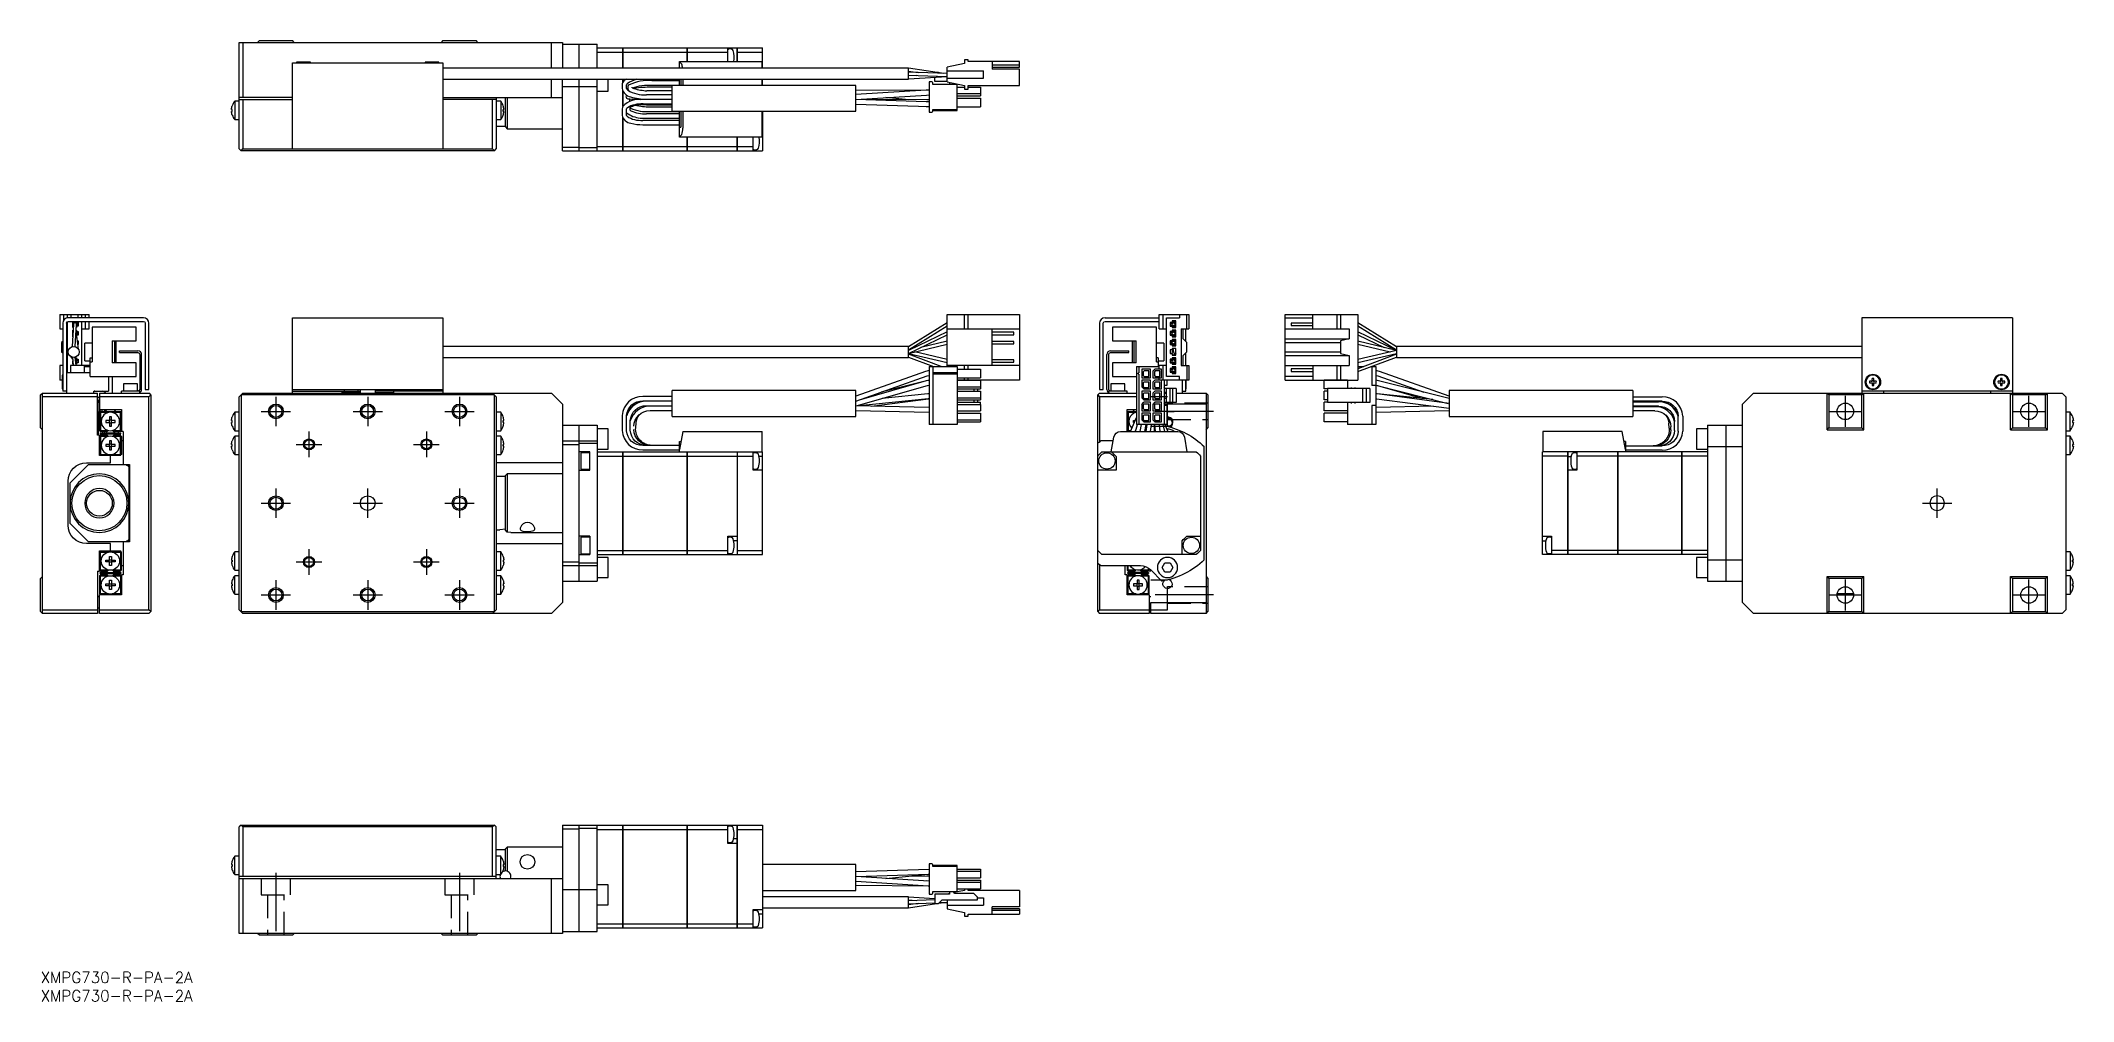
# Model space of a CAD drawing. Extents: x 0 to 554, y -8 to 254.
import ezdxf

# ---------------------------------------------------------------- set-up
doc = ezdxf.new("R2010")
doc.units = 0
doc.header["$LTSCALE"] = 0.5
doc.linetypes.add('CENTER', pattern=[50.8, 31.75, -6.35, 6.35, -6.35])
doc.linetypes.add('DASHED', pattern=[19.05, 12.7, -6.35])
for name, color, linetype in [('MSM_CENTER', 1, 'CENTER'), ('MSM_CONTINUOUS', 7, 'CONTINUOUS'), ('MSM_DASHED', 4, 'DASHED'), ('MSM_NARROW', 5, 'CONTINUOUS'), ('MSM_PART_NUMBER', 7, 'CONTINUOUS')]:
    doc.layers.add(name, color=color, linetype=linetype)
doc.styles.get("Standard").update_dxf_attribs({"font": 'txt.shx', "height": 3, "bigfont": 'bigfont.shx'})

msp = doc.modelspace()

# ---------------------------------------------------------------- texts
at = {"layer": 'MSM_PART_NUMBER'}
for p in [(0, -3), (0, -8)]:
    msp.add_text('XMPG730-R-PA-2A', height=3, dxfattribs=at).set_placement(p)

# ---------------------------------------------------------------- linework, layer by layer
at = {"layer": 'MSM_CENTER'}
for p, q in [((64.06, 156.66), (64.06, 148.66)), ((89.06, 156.66), (89.06, 148.66)), ((114.06, 156.66), (114.06, 148.66)), ((491.43, 148.41), (491.43, 156.91)), ((541.43, 148.41), (541.43, 156.91)), ((60.06, 152.66), (68.06, 152.66)), ((85.06, 152.66), (93.06, 152.66)), ((110.06, 152.66), (118.06, 152.66)), ((319.34, 152.66), (300.84, 152.66)), ((487.18, 152.66), (495.68, 152.66)), ((537.18, 152.66), (545.68, 152.66)), ((73.06, 147.16), (73.06, 140.16)), ((105.06, 147.16), (105.06, 140.16)), ((69.56, 143.66), (76.56, 143.66)), ((101.56, 143.66), (108.56, 143.66)), ((60.06, 127.66), (68.06, 127.66)), ((64.06, 131.66), (64.06, 123.66)), ((85.06, 127.66), (93.06, 127.66)), ((89.06, 123.66), (89.06, 131.66)), ((110.06, 127.66), (118.06, 127.66)), ((114.06, 131.66), (114.06, 123.66)), ((512.43, 127.66), (520.43, 127.66)), ((516.43, 123.66), (516.43, 131.66)), ((69.56, 111.66), (76.56, 111.66)), ((73.06, 115.16), (73.06, 108.16)), ((101.56, 111.66), (108.56, 111.66)), ((105.06, 115.16), (105.06, 108.16)), ((64.06, 106.66), (64.06, 98.66)), ((89.06, 106.66), (89.06, 98.66)), ((114.06, 106.66), (114.06, 98.66)), ((491.43, 98.41), (491.43, 106.91)), ((541.43, 98.41), (541.43, 106.91)), ((60.06, 102.66), (68.06, 102.66)), ((85.06, 102.66), (93.06, 102.66)), ((110.06, 102.66), (118.06, 102.66)), ((319.34, 102.66), (300.84, 102.66)), ((487.18, 102.66), (495.68, 102.66)), ((537.18, 102.66), (545.68, 102.66)), ((64.06, 27), (64.06, 8)), ((114.06, 27), (114.06, 8))]:
    msp.add_line(p, q, dxfattribs=at)
at = {"layer": 'MSM_CONTINUOUS'}
for p, q in [((54.06, 224.12), (54.06, 253.12)), ((54.06, 253.12), (142.06, 253.12)), ((55.06, 253.12), (55.06, 238.12)), ((59.56, 253.62), (59.06, 253.12)), ((59.56, 253.62), (68.56, 253.62)), ((69.06, 253.12), (68.56, 253.62)), ((109.56, 253.62), (109.06, 253.12)), ((109.56, 253.62), (118.56, 253.62)), ((119.06, 253.12), (118.56, 253.62)), ((139.06, 246.12), (139.06, 253.12)), ((142.06, 253.12), (142.06, 246.12)), ((142.06, 252.62), (151.56, 252.62)), ((146.56, 252.62), (146.56, 246.12)), ((151.56, 246.12), (151.56, 252.62)), ((151.56, 251.62), (158.55, 251.62)), ((151.56, 250.47), (158.55, 250.47)), ((158.55, 246.12), (158.55, 251.62)), ((158.56, 251.61), (158.55, 251.61)), ((158.56, 250.47), (158.55, 250.47)), ((158.56, 251.62), (176.05, 251.62)), ((158.56, 251.62), (158.56, 246.12)), ((158.56, 250.47), (176.05, 250.47)), ((176.05, 247.92), (176.05, 251.62)), ((176.06, 251.61), (176.05, 251.61)), ((176.06, 250.47), (176.05, 250.47)), ((176.06, 251.62), (176.06, 247.92)), ((176.06, 251.62), (189.66, 251.62)), ((176.06, 250.47), (187.16, 250.47)), ((187.16, 247.92), (187.16, 251.62)), ((188.15, 251.28), (187.38, 251.35)), ((189.66, 247.92), (189.66, 251.62)), ((189.66, 251.61), (189.67, 251.61)), ((189.66, 250.47), (189.67, 250.47)), ((189.67, 251.62), (189.67, 247.92)), ((189.67, 251.62), (196.56, 251.62)), ((189.67, 250.47), (196.56, 250.47)), ((196.56, 246.12), (196.56, 251.62)), ((68.56, 224.12), (68.56, 247.62)), ((68.56, 247.62), (109.56, 247.62)), ((73.46, 247.72), (69.66, 247.72)), ((69.66, 247.72), (69.66, 247.62)), ((73.46, 247.62), (73.46, 247.72)), ((108.46, 247.72), (104.66, 247.72)), ((104.66, 247.72), (104.66, 247.62)), ((108.46, 247.62), (108.46, 247.72)), ((109.56, 247.62), (109.56, 224.12)), ((236.31, 246.12), (109.56, 246.12)), ((173.96, 246.12), (173.96, 247.92)), ((173.96, 247.92), (196.46, 247.92)), ((173.96, 247.81), (174.57, 247.21)), ((196.46, 246.12), (196.46, 247.92)), ((236.31, 243.12), (236.31, 246.12)), ((245.9, 244.71), (236.31, 246.12)), ((236.31, 245.32), (238.93, 244.94)), ((246.86, 244.68), (236.31, 245.02)), ((236.31, 244.22), (246.86, 243.88)), ((236.31, 244.22), (238.4, 244.15)), ((238.42, 244.15), (236.31, 244.02)), ((236.31, 243.22), (246.86, 243.88)), ((243.51, 242.47), (243.51, 243.67)), ((243.91, 245), (244.51, 245)), ((244.51, 245), (244.62, 244.9)), ((246.34, 243.85), (246.86, 243.77)), ((251.56, 247.4), (246.86, 246.4)), ((246.86, 242.4), (246.86, 246.4)), ((246.86, 245.4), (256.71, 245.4)), ((251.56, 248.4), (251.56, 247.4)), ((252.56, 248.4), (251.56, 248.4)), ((252.56, 247.9), (252.56, 248.4)), ((266.56, 247.9), (252.56, 247.9)), ((256.71, 243.4), (256.71, 245.4)), ((259.06, 247.9), (259.06, 245.9)), ((266.56, 246.9), (259.06, 246.9)), ((259.06, 246.4), (266.56, 246.4)), ((266.56, 245.9), (259.06, 245.9)), ((266.56, 246.4), (266.56, 247.9)), ((266.56, 241.4), (266.56, 245.9)), ((68.56, 238.12), (54.06, 238.12)), ((109.56, 243.12), (236.31, 243.12)), ((109.56, 238.12), (142.06, 238.12)), ((124.06, 238.12), (124.06, 224.12)), ((126.56, 230.12), (126.56, 238.12)), ((127.06, 238.12), (127.06, 229.62)), ((139.06, 238.12), (139.06, 243.12)), ((142.06, 223.62), (142.06, 243.12)), ((142.06, 241.12), (151.56, 241.12)), ((146.56, 243.12), (146.56, 223.62)), ((151.56, 223.62), (151.56, 243.12)), ((151.56, 239.87), (154.56, 239.87)), ((154.56, 239.87), (154.56, 243.12)), ((158.36, 241.57), (158.36, 240.62)), ((158.55, 242.33), (158.55, 243.12)), ((158.55, 235.72), (158.55, 239.97)), ((158.56, 243.12), (158.56, 242.35)), ((158.56, 239.95), (158.56, 235.74)), ((159.4, 238.61), (159.36, 238.42)), ((159.52, 238.79), (159.4, 238.61)), ((159.56, 240.6), (159.56, 241.57)), ((159.88, 240.58), (159.9, 240.54)), ((159.9, 240.54), (159.97, 240.34)), ((161.08, 240.79), (161.03, 240.95)), ((171.96, 238.87), (164.96, 238.87)), ((171.96, 240.92), (166.42, 240.92)), ((173.96, 242.72), (166.44, 242.72)), ((166.44, 241.52), (173.96, 241.52)), ((166.54, 239.97), (166.5, 239.97)), ((171.96, 239.97), (166.52, 239.97)), ((171.96, 234.39), (171.96, 241.39)), ((221.96, 241.39), (171.96, 241.39)), ((173.96, 241.39), (173.96, 243.12)), ((174.35, 243.12), (174.35, 241.39)), ((174.83, 243.12), (174.83, 241.39)), ((196.46, 241.39), (196.46, 243.12)), ((196.56, 241.39), (196.56, 243.12)), ((221.96, 234.39), (221.96, 241.39)), ((241.63, 240.17), (221.96, 240.02)), ((241.1, 240.12), (221.96, 238.92)), ((221.98, 237.62), (241.18, 238.82)), ((236.44, 237.51), (230.12, 238.13)), ((241.96, 240.16), (241.1, 240.12)), ((241.18, 238.82), (241.96, 238.86)), ((241.96, 240.17), (241.36, 240.17)), ((241.96, 240.17), (241.63, 240.17)), ((241.96, 242.43), (241.96, 234.15)), ((242.68, 242.43), (241.96, 242.43)), ((242.98, 241.72), (242.98, 242.13)), ((249.61, 241.72), (242.98, 241.72)), ((246.86, 242.47), (243.51, 242.47)), ((246.86, 243.4), (256.71, 243.4)), ((246.86, 242.4), (251.56, 241.4)), ((247.51, 242.26), (247.51, 241.72)), ((248.66, 241.72), (248.66, 242)), ((249.61, 234.61), (249.61, 241.72)), ((249.61, 240.99), (251.56, 240.99)), ((249.61, 239.19), (255.96, 239.19)), ((249.61, 238.59), (255.96, 238.59)), ((251.56, 241.4), (251.56, 240.4)), ((251.56, 240.4), (252.56, 240.4)), ((252.56, 241.4), (266.56, 241.4)), ((252.56, 240.4), (252.56, 241.4)), ((252.56, 240.99), (255.96, 240.99)), ((255.96, 240.99), (255.96, 238.59)), ((52.17, 234.88), (51.98, 234.88)), ((51.98, 234.36), (52.17, 234.36)), ((52.17, 235.87), (52.16, 235.87)), ((52.16, 233.37), (52.17, 233.37)), ((52.17, 234.36), (52.17, 234.88)), ((52.84, 237.12), (52.84, 232.12)), ((54.06, 237.12), (52.84, 237.12)), ((54.06, 237.62), (68.56, 237.62)), ((55.06, 237.62), (55.06, 224.12)), ((124.06, 237.62), (109.56, 237.62)), ((123.06, 224.12), (123.06, 237.62)), ((125.29, 237.12), (124.06, 237.12)), ((125.29, 237.12), (125.29, 232.12)), ((125.95, 235.87), (125.96, 235.87)), ((125.95, 234.36), (125.95, 234.88)), ((125.95, 234.88), (126.15, 234.88)), ((126.15, 234.36), (125.95, 234.36)), ((125.96, 233.37), (125.95, 233.37)), ((158.36, 235.02), (158.36, 233.28)), ((158.55, 223.62), (158.55, 232.67)), ((158.56, 232.65), (158.56, 223.62)), ((159.56, 233.28), (159.56, 235.02)), ((160.37, 237.75), (160.36, 237.7)), ((160.36, 237.7), (160.36, 237.29)), ((160.36, 237.29), (160.36, 237.26)), ((160.36, 237.26), (160.42, 237.03)), ((160.56, 234.68), (160.56, 235.41)), ((162.91, 236.19), (164.96, 236.12)), ((171.96, 237.57), (163.96, 237.57)), ((163.96, 236.37), (171.96, 236.37)), ((164.96, 237.67), (171.96, 237.67)), ((164.96, 236.12), (171.96, 236.12)), ((173.96, 233.72), (164.96, 233.72)), ((164.96, 232.52), (173.96, 232.52)), ((171.96, 235.52), (165.96, 235.52)), ((165.96, 234.32), (173.96, 234.32)), ((171.96, 234.39), (221.96, 234.39)), ((173.96, 227.32), (173.96, 234.39)), ((174.35, 234.39), (174.35, 230.02)), ((174.83, 234.39), (174.83, 229.8)), ((196.46, 227.32), (196.46, 234.39)), ((196.56, 234.39), (196.56, 223.62)), ((241.17, 237), (221.96, 237.62)), ((221.96, 236.32), (241.85, 235.68)), ((241.3, 237.48), (221.98, 237.62)), ((241.13, 235.7), (241.96, 235.68)), ((241.96, 236.98), (241.17, 237)), ((241.96, 237.47), (241.3, 237.48)), ((241.85, 235.68), (241.96, 235.67)), ((241.96, 234.15), (242.68, 234.15)), ((242.98, 234.45), (242.98, 234.86)), ((242.98, 234.86), (249.61, 234.86)), ((242.98, 234.61), (249.61, 234.61)), ((249.61, 237.99), (255.96, 237.99)), ((249.61, 235.59), (255.96, 235.59)), ((255.96, 237.99), (255.96, 235.59)), ((52.84, 232.12), (54.06, 232.12)), ((124.06, 232.12), (125.29, 232.12)), ((124.06, 230.37), (126.56, 230.37)), ((126.56, 230.12), (127.06, 229.62)), ((127.06, 229.62), (142.06, 229.62)), ((173.96, 231.92), (163.96, 231.92)), ((163.96, 230.72), (173.96, 230.72)), ((173.96, 230.02), (174.35, 230.02)), ((174.57, 228.03), (173.96, 227.43)), ((196.46, 227.32), (173.96, 227.32)), ((176.05, 223.62), (176.05, 227.32)), ((176.06, 227.32), (176.06, 223.62)), ((189.66, 223.62), (189.66, 227.32)), ((189.67, 227.32), (189.67, 223.62)), ((194.06, 223.62), (194.06, 227.32)), ((196.46, 227.37), (196.56, 227.37)), ((54.06, 224.12), (54.56, 223.62)), ((54.56, 223.62), (55.06, 224.12)), ((123.56, 223.62), (54.56, 223.62)), ((55.06, 224.12), (123.06, 224.12)), ((123.06, 224.12), (123.56, 223.62)), ((123.56, 223.62), (124.06, 224.12)), ((142.06, 224.62), (146.56, 224.62)), ((142.06, 223.62), (158.55, 223.62)), ((151.56, 224.46), (146.56, 224.46)), ((151.56, 224.78), (158.55, 224.78)), ((158.56, 224.78), (158.55, 224.78)), ((158.56, 223.63), (158.55, 223.63)), ((158.56, 224.78), (176.05, 224.78)), ((158.56, 223.62), (176.05, 223.62)), ((176.06, 224.78), (176.05, 224.78)), ((176.06, 223.63), (176.05, 223.63)), ((176.06, 224.78), (189.66, 224.78)), ((176.06, 223.62), (189.66, 223.62)), ((189.66, 224.78), (189.67, 224.78)), ((189.66, 223.63), (189.67, 223.63)), ((189.67, 224.78), (194.06, 224.78)), ((189.67, 223.62), (196.56, 223.62)), ((194.27, 223.89), (195.04, 223.96)), ((5.22, 179.08), (5.22, 175.13)), ((5.22, 179.08), (13.22, 179.08)), ((6.22, 179.08), (6.22, 177.44)), ((7.22, 179.08), (7.22, 178.13)), ((28, 178.16), (7.5, 178.16)), ((7.5, 177.16), (28, 177.16)), ((8.22, 179.08), (8.22, 178.16)), ((8.72, 175.48), (8.72, 177.16)), ((9.72, 177.16), (9.72, 176.88)), ((10.22, 178.16), (10.22, 179.08)), ((11.22, 178.16), (11.22, 179.08)), ((11.22, 165.16), (11.22, 177.16)), ((12.22, 178.16), (12.22, 179.08)), ((12.22, 175.13), (12.22, 177.16)), ((13.22, 178.16), (13.22, 179.08)), ((13.22, 175.13), (13.22, 177.16)), ((68.56, 178.16), (109.56, 178.16)), ((68.56, 157.66), (68.56, 178.16)), ((109.56, 178.16), (109.56, 157.66)), ((246.86, 164.91), (246.86, 179.08)), ((246.86, 179.08), (266.56, 179.08)), ((251.56, 175.13), (251.56, 179.08)), ((252.56, 175.13), (252.56, 179.08)), ((266.56, 179.08), (266.56, 161.18)), ((289.84, 178.16), (304.61, 178.16)), ((289.84, 177.16), (304.61, 177.16)), ((304.61, 175.13), (304.61, 179.08)), ((304.61, 179.08), (312.61, 179.08)), ((305.61, 179.08), (305.61, 175.13)), ((306.61, 162.13), (306.61, 178.13)), ((306.61, 178.13), (310.11, 178.13)), ((308.11, 177.28), (308.11, 176.88)), ((309.11, 177.28), (308.11, 177.28)), ((308.11, 177.16), (309.11, 177.16)), ((309.11, 175.48), (309.11, 177.28)), ((310.11, 179.08), (310.11, 178.13)), ((312.11, 175.13), (312.11, 179.08)), ((312.61, 179.08), (312.61, 175.13)), ((338.93, 179.08), (358.63, 179.08)), ((338.93, 161.18), (338.93, 179.08)), ((338.93, 178.13), (346.43, 178.13)), ((346.43, 175.13), (346.43, 179.08)), ((352.93, 179.08), (352.93, 175.13)), ((353.93, 179.08), (353.93, 175.13)), ((358.63, 179.08), (358.63, 161.18)), ((536.93, 178.16), (495.93, 178.16)), ((495.93, 178.16), (495.93, 157.66)), ((536.93, 178.16), (536.93, 157.66)), ((5.22, 175.13), (6, 175.13)), ((6, 171.65), (5.72, 171.38)), ((6, 176.66), (6, 158.16)), ((7, 176.66), (7, 157.66)), ((7.22, 177.07), (7.22, 163.16)), ((8.94, 176.4), (8.62, 170.31)), ((8.89, 175.48), (8.72, 175.48)), ((8.72, 174.78), (8.86, 174.78)), ((8.72, 172.98), (8.72, 174.78)), ((8.76, 172.98), (8.72, 172.98)), ((8.72, 172.21), (8.72, 172.28)), ((8.72, 172.28), (8.73, 172.28)), ((9.42, 170.3), (9.74, 176.36)), ((9.66, 174.78), (9.72, 174.78)), ((9.72, 175.48), (9.7, 175.48)), ((9.72, 176.88), (10.22, 176.88)), ((10.22, 175.88), (9.72, 175.88)), ((9.72, 175.88), (9.72, 175.48)), ((9.72, 174.78), (9.72, 174.38)), ((9.72, 174.38), (10.22, 174.38)), ((10.31, 169.59), (9.74, 173.93)), ((10.22, 173.38), (9.81, 173.38)), ((10.01, 171.88), (10.22, 171.88)), ((10.22, 176.88), (10.22, 175.88)), ((10.22, 174.38), (10.22, 173.38)), ((10.22, 171.88), (10.22, 170.88)), ((11.22, 175.13), (13.22, 175.13)), ((26, 175.56), (14, 175.56)), ((14, 175.56), (14, 166.16)), ((19.5, 171.86), (26, 171.86)), ((19.5, 171.86), (19.5, 165.86)), ((20.2, 165.86), (20.2, 171.86)), ((20.5, 171.86), (20.5, 165.86)), ((26, 171.86), (26, 175.56)), ((28.5, 176.66), (28.5, 158.66)), ((29.5, 158.66), (29.5, 176.66)), ((246.86, 176.78), (236.31, 170.26)), ((236.31, 169.46), (246.86, 175.98)), ((246.86, 174.28), (236.31, 169.26)), ((236.31, 168.46), (246.86, 173.48)), ((246.86, 171.78), (239.69, 170.06)), ((246.86, 175.13), (266.56, 175.13)), ((259.06, 165.13), (259.06, 175.13)), ((264.96, 174.23), (259.06, 174.23)), ((259.06, 173.53), (264.96, 173.53)), ((264.96, 171.73), (259.06, 171.73)), ((264.96, 173.53), (264.96, 174.23)), ((264.96, 171.03), (264.96, 171.73)), ((288.34, 176.66), (288.34, 158.66)), ((289.34, 158.66), (289.34, 176.66)), ((291.84, 175.56), (291.84, 171.86)), ((303.84, 175.56), (291.84, 175.56)), ((291.84, 171.86), (298.34, 171.86)), ((297.34, 165.86), (297.34, 171.86)), ((297.64, 171.86), (297.64, 165.86)), ((298.34, 165.86), (298.34, 171.86)), ((303.84, 166.16), (303.84, 175.56)), ((304.61, 175.13), (306.61, 175.13)), ((308.11, 176.88), (307.61, 176.88)), ((307.61, 176.88), (307.61, 175.88)), ((307.61, 175.88), (308.11, 175.88)), ((308.11, 174.38), (307.61, 174.38)), ((307.61, 174.38), (307.61, 173.38)), ((307.61, 173.38), (308.11, 173.38)), ((308.11, 171.88), (307.61, 171.88)), ((307.61, 171.88), (307.61, 170.88)), ((307.83, 171.88), (307.7, 170.88)), ((308.04, 173.47), (308.02, 173.38)), ((308.11, 175.88), (308.11, 175.48)), ((308.11, 175.48), (309.11, 175.48)), ((308.11, 174.78), (308.11, 174.38)), ((309.11, 174.78), (308.11, 174.78)), ((308.11, 173.38), (308.11, 172.98)), ((308.11, 172.98), (309.11, 172.98)), ((308.11, 172.28), (308.11, 171.88)), ((309.11, 172.28), (308.11, 172.28)), ((308.12, 175.89), (308.14, 175.48)), ((308.18, 174.78), (308.2, 174.42)), ((308.65, 171.98), (308.69, 172.28)), ((308.78, 172.98), (308.83, 173.37)), ((308.94, 175.48), (308.92, 175.94)), ((309.01, 174.22), (308.98, 174.78)), ((309.07, 172.98), (309.04, 173.6)), ((309.11, 172.98), (309.11, 174.78)), ((309.11, 170.48), (309.11, 172.28)), ((309.11, 172.21), (309.11, 172.28)), ((310.61, 175.13), (312.61, 175.13)), ((310.61, 175.13), (310.61, 165.13)), ((311.11, 172.38), (311.11, 175.13)), ((312.11, 171.38), (311.11, 172.38)), ((311.84, 171.65), (311.84, 175.13)), ((338.93, 175.13), (356.28, 175.13)), ((338.93, 172.38), (356.28, 172.38)), ((340.53, 176.73), (340.53, 176.03)), ((346.43, 176.73), (340.53, 176.73)), ((340.53, 176.03), (346.43, 176.03)), ((356.28, 172.38), (353.93, 171.88)), ((353.93, 171.88), (353.93, 168.38)), ((356.28, 175.13), (356.28, 172.38)), ((369.18, 170.26), (358.63, 176.78)), ((358.63, 175.98), (369.18, 169.46)), ((369.18, 169.26), (358.63, 174.28)), ((358.63, 173.48), (365.8, 170.06)), ((369.18, 169.26), (358.63, 171.78)), ((5.72, 171.38), (5.72, 168.88)), ((5.72, 168.88), (6, 168.6)), ((8.24, 167.56), (8.69, 166.85)), ((8.64, 167.4), (8.84, 165.16)), ((8.72, 165.48), (8.72, 166.45)), ((9.64, 165.16), (9.44, 167.42)), ((9.45, 167.28), (9.72, 167.28)), ((9.79, 166.59), (9.47, 167.11)), ((9.72, 167.28), (9.72, 166.88)), ((9.72, 166.88), (10.22, 166.88)), ((10.22, 170.88), (10.14, 170.88)), ((10.22, 166.88), (10.22, 165.88)), ((12, 166.46), (12, 171.26)), ((14, 171.26), (12, 171.26)), ((12, 166.46), (13.5, 166.46)), ((13.5, 162.16), (13.5, 167.21)), ((13.5, 167.21), (14, 167.21)), ((13.5, 166.16), (14, 166.16)), ((21.5, 168.66), (21.5, 169.16)), ((21.5, 169.16), (26.5, 169.16)), ((21.5, 168.66), (26.5, 168.66)), ((27, 168.16), (27, 158.66)), ((27.5, 158.66), (27.5, 168.16)), ((236.31, 170.36), (109.56, 170.36)), ((109.56, 167.36), (236.31, 167.36)), ((236.31, 168.46), (246.86, 170.98)), ((236.31, 167.36), (236.31, 170.36)), ((236.31, 168.46), (246.86, 165.98)), ((245.2, 164.91), (236.31, 168.26)), ((236.31, 167.46), (243.08, 164.91)), ((246.86, 166.78), (238, 168.86)), ((259.06, 171.03), (264.96, 171.03)), ((264.96, 166.73), (259.06, 166.73)), ((264.96, 166.03), (264.96, 166.73)), ((290.34, 158.66), (290.34, 168.16)), ((290.84, 158.66), (290.84, 168.16)), ((291.34, 169.16), (296.34, 169.16)), ((291.34, 168.66), (296.34, 168.66)), ((296.34, 168.66), (296.34, 169.16)), ((305.84, 171.26), (303.84, 171.26)), ((304.34, 167.21), (303.84, 167.21)), ((303.84, 166.16), (304.34, 166.16)), ((304.34, 167.21), (304.34, 164.91)), ((304.34, 166.46), (305.84, 166.46)), ((305.84, 171.26), (305.84, 166.46)), ((307.61, 170.88), (308.11, 170.88)), ((307.61, 169.38), (307.61, 168.38)), ((308.11, 169.38), (307.61, 169.38)), ((307.61, 168.38), (308.11, 168.38)), ((308.11, 166.88), (307.61, 166.88)), ((307.61, 166.88), (307.61, 165.88)), ((308.11, 170.88), (308.11, 170.48)), ((308.11, 170.48), (309.11, 170.48)), ((309.11, 169.78), (308.11, 169.78)), ((308.11, 169.78), (308.11, 169.38)), ((308.11, 168.38), (308.11, 167.98)), ((308.11, 167.98), (309.11, 167.98)), ((309.11, 167.28), (308.11, 167.28)), ((308.11, 167.28), (308.11, 166.88)), ((308.16, 170.87), (308.21, 170.48)), ((308.23, 168.81), (308.33, 169.58)), ((308.47, 167.28), (308.27, 166.96)), ((308.31, 169.78), (308.44, 168.8)), ((308.38, 167.28), (308.37, 167.11)), ((309.05, 168.2), (308.84, 168.26)), ((309.11, 168.3), (308.91, 167.98)), ((309.02, 170.48), (308.95, 170.97)), ((309.03, 166.66), (309.11, 166.79)), ((309.03, 165.48), (309.11, 166.45)), ((309.11, 167.98), (309.11, 169.78)), ((309.11, 165.48), (309.11, 167.28)), ((311.11, 167.88), (312.11, 168.88)), ((311.11, 165.13), (311.11, 167.88)), ((311.84, 165.13), (311.84, 168.6)), ((312.11, 168.88), (312.11, 171.38)), ((338.93, 171.38), (353.93, 171.38)), ((338.93, 168.88), (353.93, 168.88)), ((338.93, 167.88), (356.28, 167.88)), ((353.93, 168.38), (356.28, 167.88)), ((356.28, 167.88), (356.28, 165.13)), ((358.63, 170.98), (367.49, 168.86)), ((369.18, 169.26), (358.63, 166.78)), ((358.63, 165.98), (369.18, 168.46)), ((369.18, 168.26), (358.63, 164.28)), ((358.63, 163.48), (369.18, 167.46)), ((369.18, 170.36), (369.18, 167.36)), ((495.93, 170.36), (369.18, 170.36)), ((369.18, 167.36), (495.93, 167.36)), ((5.22, 165.13), (5.22, 161.18)), ((6, 165.13), (5.22, 165.13)), ((5.9, 161.18), (5.22, 161.18)), ((5.9, 162.56), (5.9, 158.76)), ((6, 162.56), (5.9, 162.56)), ((13.5, 163.16), (7, 163.16)), ((11.9, 165.16), (8.1, 165.16)), ((8.1, 165.16), (8.1, 163.16)), ((8.81, 165.48), (8.72, 165.48)), ((9.72, 165.48), (9.61, 165.48)), ((9.72, 165.88), (9.72, 165.48)), ((10.22, 165.88), (9.72, 165.88)), ((11.9, 163.16), (11.9, 165.16)), ((13.22, 165.13), (11.9, 165.13)), ((11.9, 164.91), (13.5, 164.91)), ((12.22, 164.91), (12.22, 165.13)), ((13.22, 164.91), (13.22, 165.13)), ((13.5, 162.16), (26, 162.16)), ((18.5, 162.16), (18.5, 158.16)), ((19.47, 162.16), (19.47, 157.66)), ((26, 165.86), (19.5, 165.86)), ((26, 162.16), (26, 165.86)), ((240.93, 163.53), (221.96, 156.8)), ((221.96, 155.42), (241.37, 162.31)), ((241.11, 160.94), (222.9, 155.75)), ((241.2, 160.98), (228.89, 157.88)), ((241.96, 163.79), (240.93, 163.53)), ((241.96, 161.11), (241.11, 160.94)), ((241.96, 161.12), (241.2, 160.98)), ((241.36, 162.3), (241.96, 162.47)), ((241.37, 162.31), (241.96, 162.47)), ((241.96, 164.91), (241.96, 149.06)), ((241.96, 164.91), (249.61, 164.91)), ((242.98, 164.91), (242.98, 149.06)), ((249.61, 163.13), (242.98, 163.13)), ((249.61, 162.83), (242.98, 162.83)), ((266.56, 165.13), (246.86, 165.13)), ((249.61, 164.91), (249.61, 149.06)), ((249.61, 164.18), (255.96, 164.18)), ((249.61, 161.78), (255.96, 161.78)), ((249.61, 161.18), (255.96, 161.18)), ((266.56, 161.18), (249.61, 161.18)), ((251.56, 164.18), (251.56, 165.13)), ((251.56, 161.18), (251.56, 161.78)), ((252.56, 164.18), (252.56, 165.13)), ((252.56, 161.18), (252.56, 161.78)), ((255.96, 164.18), (255.96, 161.78)), ((255.96, 161.18), (255.96, 159.38)), ((259.06, 166.03), (264.96, 166.03)), ((291.84, 165.86), (291.84, 162.16)), ((298.34, 165.86), (291.84, 165.86)), ((291.84, 162.16), (298.37, 162.16)), ((298.37, 164.91), (298.37, 149.06)), ((298.37, 164.91), (304.61, 164.91)), ((298.98, 163.13), (299.08, 163.13)), ((299.08, 162.83), (298.98, 162.83)), ((299.08, 164.91), (299.08, 163.13)), ((299.08, 162.83), (299.08, 149.06)), ((299.81, 164.18), (299.81, 161.78)), ((302.21, 164.18), (299.81, 164.18)), ((299.81, 161.78), (302.21, 161.78)), ((299.81, 161.18), (299.81, 159.38)), ((302.21, 161.18), (299.81, 161.18)), ((300.51, 163.66), (300.26, 163.41)), ((300.26, 163.41), (300.26, 162.44)), ((300.26, 162.44), (300.51, 162.19)), ((300.51, 160.66), (300.26, 160.41)), ((301.76, 163.66), (300.51, 163.66)), ((300.51, 162.19), (301.76, 162.19)), ((301.76, 160.66), (300.51, 160.66)), ((301.76, 162.19), (301.76, 163.66)), ((301.76, 159.19), (301.76, 160.66)), ((302.21, 161.78), (302.21, 164.18)), ((302.21, 158.78), (302.21, 161.18)), ((303.41, 164.18), (302.81, 163.58)), ((302.81, 163.58), (302.81, 161.78)), ((302.81, 161.78), (305.21, 161.78)), ((303.41, 161.18), (302.81, 160.58)), ((302.81, 160.58), (302.81, 158.78)), ((303.51, 163.66), (303.26, 163.41)), ((303.26, 163.41), (303.26, 162.44)), ((303.26, 162.44), (303.51, 162.19)), ((303.51, 160.66), (303.26, 160.41)), ((305.21, 164.18), (303.41, 164.18)), ((305.21, 161.18), (303.41, 161.18)), ((304.76, 163.66), (303.51, 163.66)), ((303.51, 162.19), (304.76, 162.19)), ((304.76, 160.66), (303.51, 160.66)), ((304.61, 164.18), (304.61, 165.13)), ((306.61, 165.13), (304.61, 165.13)), ((304.61, 161.18), (304.61, 161.78)), ((312.61, 161.18), (304.61, 161.18)), ((304.76, 162.19), (304.76, 163.66)), ((304.76, 159.19), (304.76, 160.66)), ((305.21, 161.78), (305.21, 164.18)), ((305.21, 158.78), (305.21, 161.18)), ((305.61, 165.13), (305.61, 161.18)), ((306.61, 165.16), (305.94, 165.16)), ((305.94, 165.16), (305.94, 165.13)), ((305.94, 161.18), (305.94, 149.06)), ((310.11, 162.13), (306.61, 162.13)), ((306.65, 161.18), (306.65, 159.71)), ((307.61, 165.88), (308.11, 165.88)), ((308.11, 164.38), (307.61, 164.38)), ((307.61, 164.38), (307.61, 163.38)), ((307.61, 163.38), (308.11, 163.38)), ((308.11, 165.88), (308.11, 165.48)), ((308.11, 165.48), (309.11, 165.48)), ((308.11, 164.78), (308.11, 164.38)), ((309.11, 164.78), (308.11, 164.78)), ((308.11, 163.38), (308.11, 162.98)), ((309.11, 163.16), (308.11, 163.16)), ((308.11, 162.98), (309.11, 162.98)), ((308.16, 164.78), (308.13, 164.38)), ((308.25, 165.81), (308.22, 165.48)), ((308.92, 164.31), (308.97, 164.78)), ((309.11, 162.98), (309.11, 164.78)), ((310.11, 161.18), (310.11, 162.13)), ((310.61, 165.13), (312.61, 165.13)), ((310.84, 161.18), (310.84, 157.66)), ((311.84, 158.16), (311.84, 161.18)), ((311.94, 158.76), (311.94, 161.18)), ((312.11, 165.13), (312.11, 161.18)), ((312.61, 165.13), (312.61, 161.18)), ((338.93, 165.13), (356.28, 165.13)), ((346.43, 162.13), (338.93, 162.13)), ((338.93, 161.18), (358.63, 161.18)), ((340.53, 164.23), (340.53, 163.53)), ((346.43, 164.23), (340.53, 164.23)), ((340.53, 163.53), (346.43, 163.53)), ((346.43, 165.13), (346.43, 161.18)), ((349.53, 158.78), (349.53, 161.18)), ((355.88, 161.18), (349.53, 161.18)), ((352.93, 165.13), (352.93, 161.18)), ((353.93, 165.13), (353.93, 161.18)), ((355.88, 161.18), (355.88, 158.91)), ((358.63, 164.91), (360.29, 164.91)), ((362.41, 164.91), (363.53, 164.91)), ((362.51, 164.91), (362.51, 159.71)), ((363.53, 164.91), (363.53, 149.06)), ((364.56, 163.53), (363.53, 163.79)), ((364.56, 163.53), (363.53, 163.79)), ((363.53, 162.47), (364.13, 162.3)), ((364.29, 160.98), (363.53, 161.12)), ((364.12, 162.31), (376.6, 157.88)), ((383.53, 156.13), (364.29, 160.98)), ((383.53, 156.8), (364.56, 163.53)), ((498.69, 160.9), (498.01, 160.9)), ((498.68, 161.58), (498.69, 160.9)), ((499.17, 160.9), (499.16, 161.58)), ((499.84, 160.9), (499.17, 160.9)), ((533.69, 160.9), (533.01, 160.9)), ((533.68, 161.58), (533.69, 160.9)), ((534.17, 160.9), (534.16, 161.58)), ((534.84, 160.9), (534.17, 160.9)), ((0, 157.16), (0.5, 157.66)), ((0, 148.16), (0, 157.16)), ((0.5, 97.66), (0.5, 157.66)), ((0.5, 157.66), (15.5, 157.66)), ((15.5, 156.66), (0.5, 156.66)), ((5.9, 158.76), (6, 158.76)), ((7, 158.16), (6, 158.16)), ((14.5, 158.16), (18.5, 158.16)), ((14.5, 157.66), (14.5, 158.16)), ((15.5, 146.16), (15.5, 157.66)), ((15.5, 154.93), (15.9, 155.87)), ((16, 157.66), (16, 153.16)), ((16, 157.66), (29.5, 157.66)), ((29.5, 156.66), (16, 156.66)), ((17.46, 157.85), (17.49, 158.16)), ((22, 157.66), (22, 158.16)), ((27, 158.16), (22, 158.16)), ((26.4, 160.16), (22.6, 160.16)), ((22.6, 160.16), (22.6, 158.16)), ((26.4, 158.16), (26.4, 160.16)), ((27, 157.79), (27, 158.16)), ((28.5, 158.66), (29.5, 158.66)), ((30, 157.16), (29.5, 157.66)), ((29.5, 156.66), (30, 157.16)), ((29.5, 98.66), (29.5, 156.66)), ((30, 157.16), (30, 98.16)), ((54.06, 156.66), (55.06, 157.66)), ((54.06, 98.66), (54.06, 156.66)), ((54.56, 157.16), (54.56, 98.16)), ((123.56, 157.16), (54.56, 157.16)), ((55.06, 157.66), (139.06, 157.66)), ((68.56, 158.66), (109.56, 158.66)), ((68.56, 158.16), (87.06, 158.16)), ((82.06, 157.66), (82.06, 158.16)), ((82.06, 157.79), (87.06, 157.79)), ((82.66, 158.66), (82.66, 158.16)), ((86.46, 158.16), (86.46, 158.66)), ((87.06, 157.79), (87.06, 158.66)), ((91.06, 158.66), (91.06, 157.79)), ((109.56, 158.16), (91.06, 158.16)), ((91.06, 157.79), (96.06, 157.79)), ((91.66, 158.66), (91.66, 158.16)), ((95.46, 158.16), (95.46, 158.66)), ((96.06, 158.16), (96.06, 157.66)), ((123.06, 157.66), (124.06, 156.66)), ((123.56, 98.16), (123.56, 157.16)), ((124.06, 156.66), (124.06, 98.66)), ((142.06, 154.66), (139.06, 157.66)), ((171.96, 156.71), (163.96, 156.71)), ((163.96, 155.51), (171.96, 155.51)), ((171.96, 155.41), (164.96, 155.41)), ((171.96, 151.31), (171.96, 158.31)), ((221.96, 158.31), (171.96, 158.31)), ((221.96, 151.31), (221.96, 158.31)), ((222.05, 154.16), (241.47, 159.69)), ((222.09, 154.17), (241.68, 156.13)), ((226.26, 154.07), (241.72, 156.12)), ((241.55, 157.42), (229.15, 156.18)), ((241.47, 159.69), (241.96, 159.8)), ((241.96, 157.45), (241.55, 157.42)), ((241.68, 156.13), (241.96, 156.15)), ((249.61, 159.38), (255.96, 159.38)), ((249.61, 158.78), (255.96, 158.78)), ((249.61, 158.18), (255.96, 158.18)), ((249.61, 156.38), (255.96, 156.38)), ((249.61, 155.78), (255.96, 155.78)), ((249.61, 155.18), (255.96, 155.18)), ((254.07, 158.78), (254.07, 158.18)), ((254.07, 155.78), (254.07, 155.18)), ((255.07, 158.78), (255.07, 158.18)), ((255.07, 155.78), (255.07, 155.18)), ((255.96, 159.38), (255.96, 158.78)), ((255.96, 158.18), (255.96, 156.38)), ((255.96, 156.38), (255.96, 155.78)), ((255.96, 154.58), (255.96, 155.18)), ((288.34, 157.66), (287.84, 157.16)), ((287.84, 98.16), (287.84, 157.16)), ((287.84, 157.16), (288.34, 156.66)), ((288.34, 158.66), (289.34, 158.66)), ((288.34, 157.66), (298.37, 157.66)), ((288.34, 156.66), (288.34, 144.39)), ((298.37, 156.66), (288.34, 156.66)), ((295.84, 158.16), (290.84, 158.16)), ((290.84, 157.79), (290.84, 158.16)), ((295.24, 160.16), (291.44, 160.16)), ((291.44, 160.16), (291.44, 158.16)), ((295.24, 158.16), (295.24, 160.16)), ((295.84, 157.66), (295.84, 158.16)), ((299.81, 159.38), (300.41, 158.78)), ((299.81, 158.18), (299.81, 156.38)), ((302.21, 158.18), (299.81, 158.18)), ((299.81, 156.38), (300.41, 155.78)), ((299.81, 154.58), (300.41, 155.18)), ((300.26, 160.41), (300.26, 159.44)), ((300.26, 159.44), (300.51, 159.19)), ((300.51, 157.66), (300.26, 157.41)), ((300.26, 157.41), (300.26, 156.44)), ((300.26, 156.44), (300.51, 156.19)), ((300.41, 158.78), (302.21, 158.78)), ((300.41, 155.78), (302.21, 155.78)), ((302.21, 155.18), (300.41, 155.18)), ((300.51, 159.19), (301.76, 159.19)), ((301.76, 157.66), (300.51, 157.66)), ((300.51, 156.19), (301.76, 156.19)), ((301.76, 156.19), (301.76, 157.66)), ((302.21, 155.78), (302.21, 158.18)), ((302.21, 152.78), (302.21, 155.18)), ((302.81, 158.78), (305.21, 158.78)), ((303.41, 158.18), (302.81, 157.58)), ((302.81, 157.58), (302.81, 155.78)), ((302.81, 155.78), (305.21, 155.78)), ((303.41, 155.18), (302.81, 154.58)), ((303.26, 160.41), (303.26, 159.44)), ((303.26, 159.44), (303.51, 159.19)), ((303.51, 157.66), (303.26, 157.41)), ((303.26, 157.41), (303.26, 156.44)), ((303.26, 156.44), (303.51, 156.19)), ((305.21, 158.18), (303.41, 158.18)), ((305.21, 155.18), (303.41, 155.18)), ((303.51, 159.19), (304.76, 159.19)), ((304.76, 157.66), (303.51, 157.66)), ((303.51, 156.19), (304.76, 156.19)), ((304.76, 156.19), (304.76, 157.66)), ((305.21, 155.78), (305.21, 158.18)), ((305.21, 152.78), (305.21, 155.18)), ((306.65, 159.71), (305.94, 159.71)), ((306.5, 157.8), (305.94, 157.8)), ((305.94, 157.66), (306.5, 157.66)), ((306.5, 156.15), (305.94, 156.15)), ((309.22, 158.91), (306.19, 158.91)), ((309.22, 155.05), (306.19, 155.05)), ((306.5, 158.91), (306.5, 155.05)), ((307.5, 158.91), (307.5, 155.05)), ((308.2, 158.91), (308.2, 155.05)), ((309.22, 158.91), (309.22, 155.05)), ((309.22, 157.66), (317.34, 157.66)), ((310.84, 158.16), (311.84, 158.16)), ((311.84, 158.76), (311.94, 158.76)), ((317.34, 157.66), (317.34, 97.66)), ((317.34, 157.66), (317.84, 157.16)), ((317.84, 157.16), (317.84, 148.16)), ((350.42, 158.78), (349.53, 158.78)), ((349.53, 155.78), (349.53, 158.18)), ((350.42, 158.18), (349.53, 158.18)), ((350.42, 155.78), (349.53, 155.78)), ((350.42, 155.18), (349.53, 155.18)), ((349.53, 152.78), (349.53, 155.18)), ((350.42, 158.91), (350.42, 155.05)), ((361.98, 158.91), (350.42, 158.91)), ((361.98, 155.05), (350.42, 155.05)), ((355.88, 155.05), (355.88, 149.06)), ((356.83, 159.16), (356.83, 158.91)), ((356.83, 155.05), (356.83, 154.8)), ((357.98, 158.91), (357.98, 159.16)), ((357.98, 154.8), (357.98, 155.05)), ((359.96, 158.91), (359.96, 155.05)), ((360.98, 158.91), (360.98, 155.05)), ((361.98, 158.91), (361.98, 155.05)), ((363.53, 159.71), (362.51, 159.71)), ((363.53, 159.81), (363.97, 159.72)), ((363.53, 159.8), (364.02, 159.69)), ((363.93, 157.42), (363.53, 157.45)), ((363.94, 157.41), (363.53, 157.45)), ((363.53, 156.14), (363.77, 156.12)), ((363.77, 156.12), (383.53, 153.5)), ((379.11, 155.9), (363.93, 157.42)), ((383.53, 154.81), (363.94, 157.41)), ((363.97, 159.72), (383.31, 154.84)), ((364.02, 159.69), (376.34, 156.18)), ((383.53, 158.31), (383.53, 151.31)), ((433.53, 158.31), (383.53, 158.31)), ((433.53, 158.31), (433.53, 151.31)), ((433.53, 156.6), (441.53, 156.6)), ((441.53, 155.4), (433.53, 155.4)), ((433.53, 155.3), (440.53, 155.3)), ((466.43, 157.66), (463.43, 154.66)), ((466.43, 157.66), (550.43, 157.66)), ((486.43, 157.66), (486.93, 157.16)), ((486.43, 147.66), (486.43, 157.66)), ((495.93, 157.16), (486.93, 157.16)), ((486.93, 157.16), (486.93, 148.16)), ((536.93, 158.16), (495.93, 158.16)), ((495.93, 157.16), (496.43, 157.66)), ((495.93, 148.16), (495.93, 157.16)), ((496.43, 147.66), (496.43, 157.66)), ((498.01, 160.42), (498.69, 160.42)), ((498.69, 160.42), (498.69, 159.74)), ((499.17, 159.74), (499.17, 160.42)), ((499.17, 160.42), (499.84, 160.42)), ((501.93, 157.66), (501.93, 158.16)), ((530.93, 158.16), (530.93, 157.66)), ((533.01, 160.42), (533.69, 160.42)), ((533.69, 160.42), (533.69, 159.74)), ((534.17, 159.74), (534.17, 160.42)), ((534.17, 160.42), (534.84, 160.42)), ((536.43, 157.66), (536.93, 157.16)), ((536.43, 147.66), (536.43, 157.66)), ((545.93, 157.16), (536.93, 157.16)), ((536.93, 157.16), (536.93, 148.16)), ((545.93, 157.16), (546.43, 157.66)), ((545.93, 148.16), (545.93, 157.16)), ((546.43, 147.66), (546.43, 157.66)), ((551.43, 156.66), (550.43, 157.66)), ((551.43, 156.66), (551.43, 98.66)), ((15.77, 146.16), (15.95, 154.79)), ((16, 153.21), (15.94, 153.59)), ((16, 153.16), (22, 153.16)), ((16, 152.36), (16.15, 152.51)), ((16, 147.46), (16, 152.36)), ((16.11, 152.46), (16.01, 153.16)), ((16.11, 153.16), (16.22, 152.57)), ((16.3, 152.66), (16.15, 152.51)), ((16.15, 152.51), (16.3, 152.36)), ((16.3, 152.66), (21.7, 152.66)), ((16.3, 152.36), (16.3, 147.46)), ((18.5, 152.36), (16.3, 152.36)), ((16.55, 153.16), (16.71, 152.66)), ((17.25, 153.16), (17.46, 152.66)), ((17.5, 153.16), (18, 152.66)), ((18.74, 150.17), (17.75, 150.17)), ((17.75, 150.17), (17.75, 149.65)), ((17.75, 149.65), (18.74, 149.65)), ((18.67, 150.17), (18.67, 149.65)), ((19.26, 151.16), (18.74, 151.16)), ((18.74, 151.16), (18.74, 150.17)), ((19.26, 150.23), (18.74, 150.23)), ((18.74, 149.65), (18.74, 148.66)), ((18.74, 149.58), (19.26, 149.58)), ((19.26, 150.17), (19.26, 151.16)), ((20.25, 150.17), (19.26, 150.17)), ((19.26, 148.66), (19.26, 149.65)), ((19.26, 149.65), (20.25, 149.65)), ((19.33, 149.65), (19.33, 150.17)), ((21.7, 152.36), (19.5, 152.36)), ((20, 152.66), (20.25, 152.91)), ((20.25, 152.91), (20.5, 153.16)), ((20.25, 149.65), (20.25, 150.17)), ((21.85, 152.51), (21.7, 152.66)), ((21.7, 152.36), (21.85, 152.51)), ((21.7, 147.46), (21.7, 152.36)), ((21.85, 152.51), (22, 152.36)), ((22, 153.16), (22, 147.16)), ((52.17, 150.17), (51.98, 150.17)), ((51.98, 149.65), (52.17, 149.65)), ((52.17, 151.16), (52.16, 151.16)), ((52.17, 149.65), (52.17, 150.17)), ((52.84, 152.41), (52.84, 147.41)), ((54.06, 152.41), (52.84, 152.41)), ((125.29, 152.41), (124.06, 152.41)), ((125.29, 152.41), (125.29, 147.41)), ((125.95, 151.16), (125.96, 151.16)), ((125.95, 150.17), (126.15, 150.17)), ((125.95, 149.65), (125.95, 150.17)), ((126.15, 149.65), (125.95, 149.65)), ((142.06, 154.66), (142.06, 100.66)), ((158.36, 151.5), (158.36, 147.41)), ((159.56, 147.41), (159.56, 151.5)), ((159.57, 151.5), (159.56, 151.47)), ((160.56, 147.57), (160.56, 150.05)), ((162.04, 148.17), (162.16, 149.56)), ((164.25, 154.05), (164.22, 154.05)), ((164.22, 154.05), (164.25, 154.05)), ((164.25, 154.05), (165.46, 154.21)), ((164.96, 154.11), (164.25, 154.05)), ((164.96, 154.21), (171.96, 154.21)), ((171.96, 154.11), (164.96, 154.11)), ((165.96, 152.91), (171.96, 152.91)), ((171.96, 151.31), (221.96, 151.31)), ((241.88, 153.76), (221.96, 154.16)), ((221.96, 152.86), (241.86, 152.46)), ((241.96, 153.76), (241.81, 153.76)), ((241.86, 152.46), (241.96, 152.46)), ((241.96, 153.76), (241.88, 153.76)), ((249.61, 154.58), (255.96, 154.58)), ((249.61, 152.78), (255.96, 152.78)), ((249.61, 152.18), (255.96, 152.18)), ((249.61, 150.38), (255.96, 150.38)), ((249.61, 149.78), (255.96, 149.78)), ((255.96, 154.58), (255.96, 152.78)), ((255.96, 152.18), (255.96, 150.38)), ((255.96, 150.38), (255.96, 149.78)), ((295.84, 153.16), (298.37, 153.16)), ((295.84, 147.16), (295.84, 153.16)), ((295.84, 152.36), (295.99, 152.51)), ((296.14, 152.66), (295.99, 152.51)), ((295.99, 152.51), (296.14, 152.36)), ((296.14, 152.66), (298.37, 152.66)), ((296.14, 152.36), (296.14, 147.46)), ((298.34, 152.36), (296.14, 152.36)), ((296.73, 147.16), (298.37, 151.01)), ((297.34, 153.16), (297.59, 152.91)), ((297.59, 152.91), (297.84, 152.66)), ((297.59, 150.17), (298.01, 150.17)), ((297.59, 149.65), (297.59, 150.17)), ((297.79, 149.65), (297.59, 149.65)), ((299.81, 154.58), (299.81, 152.78)), ((299.81, 152.78), (302.21, 152.78)), ((299.81, 152.18), (299.81, 150.38)), ((302.21, 152.18), (299.81, 152.18)), ((299.81, 150.38), (300.41, 149.78)), ((300.51, 154.66), (300.26, 154.41)), ((300.26, 154.41), (300.26, 153.44)), ((300.26, 153.44), (300.51, 153.19)), ((300.51, 151.66), (300.26, 151.41)), ((300.26, 151.41), (300.26, 150.44)), ((300.26, 150.44), (300.51, 150.19)), ((300.41, 149.78), (302.21, 149.78)), ((301.76, 154.66), (300.51, 154.66)), ((300.51, 153.19), (301.76, 153.19)), ((301.76, 151.66), (300.51, 151.66)), ((300.51, 150.19), (301.76, 150.19)), ((301.76, 153.19), (301.76, 154.66)), ((301.76, 150.19), (301.76, 151.66)), ((302.21, 149.78), (302.21, 152.18)), ((302.81, 154.58), (302.81, 152.78)), ((302.81, 152.78), (305.21, 152.78)), ((302.81, 152.18), (302.81, 150.38)), ((305.21, 152.18), (302.81, 152.18)), ((303.41, 149.78), (302.81, 150.38)), ((303.51, 154.66), (303.26, 154.41)), ((303.26, 154.41), (303.26, 153.44)), ((303.26, 153.44), (303.51, 153.19)), ((303.51, 151.66), (303.26, 151.41)), ((303.26, 151.41), (303.26, 150.44)), ((303.26, 150.44), (303.51, 150.19)), ((303.41, 149.78), (305.21, 149.78)), ((304.76, 154.66), (303.51, 154.66)), ((303.51, 153.19), (304.76, 153.19)), ((304.76, 151.66), (303.51, 151.66)), ((303.51, 150.19), (304.76, 150.19)), ((304.76, 153.19), (304.76, 154.66)), ((304.76, 150.19), (304.76, 151.66)), ((305.21, 149.78), (305.21, 152.18)), ((317.34, 154.66), (305.94, 154.66)), ((306.65, 154.25), (305.94, 154.25)), ((306.65, 154.25), (306.65, 149.06)), ((307.69, 150.57), (306.65, 150.55)), ((355.88, 152.78), (349.53, 152.78)), ((349.53, 149.78), (349.53, 152.18)), ((355.88, 152.18), (349.53, 152.18)), ((355.88, 149.78), (349.53, 149.78)), ((362.51, 154.25), (362.51, 149.06)), ((363.53, 154.25), (362.51, 154.25)), ((363.68, 153.76), (363.53, 153.76)), ((363.53, 152.46), (363.63, 152.46)), ((363.53, 152.46), (363.7, 152.46)), ((363.63, 152.46), (383.53, 152.86)), ((379.23, 154.07), (363.68, 153.76)), ((383.53, 151.31), (433.53, 151.31)), ((440.53, 154.1), (433.53, 154.1)), ((433.53, 154), (440.53, 154)), ((439.53, 152.8), (433.53, 152.8)), ((441.24, 153.94), (440.03, 154.1)), ((440.53, 154), (441.24, 153.94)), ((441.24, 153.94), (441.26, 153.94)), ((441.26, 153.94), (441.24, 153.94)), ((444.93, 147.46), (444.93, 149.94)), ((445.91, 151.39), (445.93, 151.36)), ((445.93, 147.3), (445.93, 151.39)), ((447.13, 151.39), (447.13, 147.3)), ((463.43, 100.66), (463.43, 154.66)), ((552.65, 152.41), (551.43, 152.41)), ((552.65, 147.41), (552.65, 152.41)), ((553.32, 151.16), (553.32, 151.16)), ((553.51, 150.17), (553.32, 150.17)), ((553.32, 150.17), (553.32, 149.65)), ((553.32, 149.65), (553.51, 149.65)), ((0, 148.16), (0.5, 147.66)), ((16, 146.16), (15.5, 146.16)), ((15.77, 146.39), (15.81, 146.16)), ((16.15, 147.31), (16, 147.46)), ((16, 140.66), (16, 146.16)), ((16, 145.86), (16.15, 146.01)), ((16.3, 147.46), (16.15, 147.31)), ((16.15, 147.31), (16.3, 147.16)), ((16.3, 146.16), (16.15, 146.01)), ((16.15, 146.01), (16.3, 145.86)), ((16.2, 146.81), (21.8, 146.81)), ((16.2, 146.81), (16.2, 146.51)), ((16.2, 146.51), (21.8, 146.51)), ((16.3, 147.46), (18.39, 147.46)), ((18.09, 147.16), (16.3, 147.16)), ((16.3, 146.16), (18.09, 146.16)), ((16.3, 145.86), (16.3, 140.96)), ((18.39, 145.86), (16.3, 145.86)), ((16.92, 146.85), (16.88, 147.16)), ((17.02, 146.16), (16.97, 146.51)), ((17.26, 147.16), (17.32, 146.81)), ((17.38, 146.51), (17.45, 146.16)), ((18.41, 147.48), (17.76, 146.83)), ((18.39, 145.86), (17.76, 146.48)), ((18.46, 145.85), (17.81, 146.51)), ((18.41, 145.84), (18.39, 145.86)), ((18.74, 148.66), (19.26, 148.66)), ((19.26, 144.66), (18.74, 144.66)), ((18.74, 144.66), (18.74, 143.67)), ((19.26, 143.67), (19.26, 144.66)), ((19.54, 147.46), (19.67, 147.33)), ((19.59, 147.48), (19.61, 147.46)), ((19.91, 146.16), (19.59, 145.84)), ((19.61, 147.46), (21.7, 147.46)), ((19.61, 147.46), (20.24, 146.83)), ((21.7, 145.86), (19.61, 145.86)), ((19.67, 147.33), (20.19, 146.81)), ((22.5, 147.16), (19.91, 147.16)), ((19.91, 146.16), (20.24, 146.48)), ((19.91, 146.16), (21.7, 146.16)), ((20.06, 146.16), (20.02, 146.26)), ((20.13, 146.38), (20.22, 146.16)), ((21.25, 146.81), (21.1, 147.16)), ((21.53, 146.16), (21.38, 146.51)), ((21.85, 147.31), (21.7, 147.46)), ((21.7, 147.16), (21.85, 147.31)), ((21.85, 146.01), (21.7, 146.16)), ((21.7, 145.86), (21.85, 146.01)), ((21.7, 140.96), (21.7, 145.86)), ((21.8, 146.51), (21.8, 146.81)), ((22, 147.46), (21.85, 147.31)), ((21.85, 146.01), (22, 145.86)), ((22, 145.86), (22, 140.96)), ((22.17, 144.66), (22, 145.05)), ((22.5, 144.66), (22, 144.66)), ((22.5, 147.16), (22.5, 138.16)), ((52.16, 148.65), (52.17, 148.66)), ((52.17, 144.66), (52.16, 144.66)), ((52.84, 147.41), (54.06, 147.41)), ((52.84, 145.91), (52.84, 140.91)), ((54.06, 145.91), (52.84, 145.91)), ((124.06, 147.41), (125.29, 147.41)), ((125.29, 145.91), (124.06, 145.91)), ((125.29, 145.91), (125.29, 140.91)), ((125.96, 148.65), (125.95, 148.66)), ((125.95, 144.66), (125.96, 144.66)), ((142.06, 148.87), (151.56, 148.87)), ((142.06, 144.66), (151.56, 144.66)), ((146.56, 148.87), (146.56, 106.44)), ((146.56, 143.97), (151.56, 143.97)), ((151.56, 148.87), (151.56, 106.44)), ((154.56, 147.91), (151.56, 147.91)), ((154.56, 142.41), (154.56, 147.91)), ((174.83, 147.16), (173.96, 142.26)), ((173.96, 141.66), (173.96, 144.46)), ((173.96, 144.46), (174.35, 144.46)), ((174.83, 147.16), (196.46, 147.16)), ((196.46, 141.66), (196.46, 147.16)), ((249.61, 149.06), (241.96, 149.06)), ((292.07, 144.66), (288.67, 144.66)), ((291.54, 141.66), (292.24, 145.67)), ((294.02, 147.16), (309.66, 147.16)), ((295.99, 147.31), (295.84, 147.46)), ((296.14, 147.46), (295.99, 147.31)), ((295.99, 147.31), (296.14, 147.16)), ((296.14, 147.46), (296.86, 147.46)), ((298.04, 147.17), (298.3, 147.79)), ((298.07, 147.23), (298.15, 147.32)), ((298.1, 147.16), (298.71, 149.06)), ((298.12, 147.36), (298.19, 147.42)), ((298.16, 147.46), (298.2, 147.46)), ((306.65, 149.06), (298.37, 149.06)), ((299.36, 147.16), (299.72, 149.06)), ((300.95, 149.06), (300.58, 147.16)), ((300.64, 147.46), (301, 147.46)), ((301.24, 149.06), (300.96, 147.16)), ((302.17, 147.16), (302.45, 149.06)), ((303.21, 149.06), (303.25, 147.16)), ((303.57, 147.16), (303.41, 149.06)), ((304.61, 149.06), (304.77, 147.16)), ((305.59, 149.06), (306, 147.16)), ((306.13, 149.06), (306.94, 147.16)), ((306.26, 148.75), (307.69, 148.75)), ((311.43, 145.67), (312.14, 141.66)), ((317.34, 147.66), (317.84, 148.16)), ((363.53, 149.06), (355.88, 149.06)), ((409.03, 147.16), (409.03, 141.66)), ((430.66, 147.16), (409.03, 147.16)), ((431.53, 142.26), (430.66, 147.16)), ((431.53, 144.46), (431.14, 144.46)), ((431.53, 144.46), (431.53, 141.66)), ((443.45, 148.06), (443.33, 149.45)), ((443.93, 147.61), (443.93, 148.49)), ((450.93, 147.91), (450.93, 142.41)), ((453.93, 147.91), (450.93, 147.91)), ((453.93, 148.87), (463.43, 148.87)), ((453.93, 148.87), (453.93, 106.44)), ((458.93, 106.44), (458.93, 148.87)), ((486.43, 147.66), (486.93, 148.16)), ((486.43, 147.66), (496.43, 147.66)), ((486.93, 148.16), (495.93, 148.16)), ((495.93, 148.16), (496.43, 147.66)), ((536.43, 147.66), (536.93, 148.16)), ((536.43, 147.66), (546.43, 147.66)), ((536.93, 148.16), (545.93, 148.16)), ((545.93, 148.16), (546.43, 147.66)), ((551.43, 147.41), (552.65, 147.41)), ((552.65, 145.91), (551.43, 145.91)), ((552.65, 140.91), (552.65, 145.91)), ((553.32, 148.66), (553.32, 148.65)), ((553.32, 144.66), (553.32, 144.66)), ((12.5, 138.66), (19, 138.66)), ((16.15, 140.81), (16, 140.96)), ((21.7, 140.66), (16, 140.66)), ((16.3, 140.96), (16.15, 140.81)), ((16.15, 140.81), (16.3, 140.66)), ((16.3, 140.96), (18.5, 140.96)), ((18.74, 143.67), (17.75, 143.67)), ((17.75, 143.67), (17.75, 143.15)), ((17.75, 143.15), (18.74, 143.15)), ((18.67, 143.67), (18.67, 143.15)), ((19.26, 143.73), (18.74, 143.73)), ((18.74, 143.15), (18.74, 142.16)), ((18.74, 143.08), (19.26, 143.08)), ((18.74, 142.16), (19.26, 142.16)), ((19, 138.66), (19, 140.66)), ((20.25, 143.67), (19.26, 143.67)), ((19.26, 143.15), (20.25, 143.15)), ((19.26, 142.16), (19.26, 143.15)), ((19.33, 143.15), (19.33, 143.67)), ((19.5, 140.96), (21.7, 140.96)), ((20.25, 143.15), (20.25, 143.67)), ((21.85, 140.81), (21.7, 140.96)), ((21.7, 140.66), (21.85, 140.81)), ((22, 140.96), (21.85, 140.81)), ((52.17, 143.67), (51.98, 143.67)), ((51.98, 143.15), (52.17, 143.15)), ((52.16, 142.15), (52.17, 142.16)), ((52.17, 143.15), (52.17, 143.67)), ((52.84, 140.91), (54.06, 140.91)), ((124.06, 140.91), (125.29, 140.91)), ((142.06, 138.66), (124.06, 138.66)), ((125.95, 143.67), (126.15, 143.67)), ((125.95, 143.15), (125.95, 143.67)), ((126.15, 143.15), (125.95, 143.15)), ((125.96, 142.15), (125.95, 142.16)), ((142.06, 143.66), (146.56, 143.66)), ((149.56, 141.66), (146.56, 141.66)), ((147.06, 141.41), (147.06, 136.91)), ((149.56, 141.41), (147.06, 141.41)), ((149.56, 136.66), (149.56, 141.66)), ((151.56, 142.41), (154.56, 142.41)), ((151.56, 141.66), (158.55, 141.66)), ((151.56, 140.5), (158.55, 140.5)), ((158.55, 113.66), (158.55, 141.66)), ((158.56, 141.65), (158.55, 141.65)), ((158.56, 140.5), (158.55, 140.5)), ((158.56, 141.66), (158.56, 113.66)), ((158.56, 141.66), (196.56, 141.66)), ((158.56, 140.5), (176.05, 140.5)), ((173.96, 143.41), (163.96, 143.41)), ((163.96, 142.21), (173.96, 142.21)), ((166.44, 143.41), (166.21, 143.41)), ((176.05, 113.66), (176.05, 141.66)), ((176.06, 141.65), (176.05, 141.65)), ((176.06, 140.5), (176.05, 140.5)), ((176.06, 141.66), (176.06, 113.66)), ((176.06, 140.5), (189.66, 140.5)), ((189.66, 141.66), (189.66, 113.66)), ((189.66, 141.65), (189.67, 141.65)), ((189.66, 140.5), (189.67, 140.5)), ((189.67, 141.66), (189.67, 113.66)), ((189.67, 140.5), (194.06, 140.5)), ((194.06, 136.66), (194.06, 141.66)), ((195.04, 141.32), (194.27, 141.39)), ((196.56, 140.41), (195.62, 140.41)), ((196.56, 113.66), (196.56, 141.66)), ((288.99, 141.66), (314.68, 141.66)), ((292.84, 140.41), (292.84, 136.66)), ((315.84, 140.5), (315.84, 114.81)), ((316.84, 112.25), (316.84, 143.06)), ((446.93, 141.66), (408.93, 141.66)), ((408.93, 113.66), (408.93, 141.66)), ((415.82, 140.5), (408.93, 140.5)), ((415.82, 113.66), (415.82, 141.66)), ((415.83, 141.65), (415.82, 141.65)), ((415.83, 140.5), (415.82, 140.5)), ((415.83, 141.66), (415.83, 113.66)), ((415.83, 140.41), (416.76, 140.41)), ((418.11, 141.39), (417.34, 141.32)), ((418.33, 141.66), (418.33, 136.66)), ((429.43, 140.5), (418.33, 140.5)), ((429.43, 113.66), (429.43, 141.66)), ((429.43, 141.65), (429.44, 141.65)), ((429.43, 140.5), (429.44, 140.5)), ((429.44, 141.66), (429.44, 113.66)), ((446.93, 140.5), (429.44, 140.5)), ((431.53, 143.3), (441.53, 143.3)), ((441.53, 142.1), (431.53, 142.1)), ((439.04, 143.3), (439.28, 143.3)), ((446.93, 113.66), (446.93, 141.66)), ((446.93, 141.65), (446.94, 141.65)), ((446.93, 140.5), (446.94, 140.5)), ((453.93, 141.66), (446.94, 141.66)), ((446.94, 141.66), (446.94, 113.66)), ((453.93, 140.5), (446.94, 140.5)), ((450.93, 142.41), (453.93, 142.41)), ((453.93, 143.06), (463.43, 143.06)), ((551.43, 140.91), (552.65, 140.91)), ((553.51, 143.67), (553.32, 143.67)), ((553.32, 143.67), (553.32, 143.15)), ((553.32, 143.15), (553.51, 143.15)), ((553.32, 142.16), (553.32, 142.15)), ((7.5, 121.66), (7.5, 133.66)), ((13, 138.16), (8, 133.16)), ((8, 122.16), (8, 133.16)), ((13, 138.16), (24.2, 138.16)), ((24, 138.16), (24, 117.16)), ((24.2, 138.16), (24.2, 117.16)), ((126.56, 134.91), (124.06, 134.91)), ((127.06, 135.66), (126.56, 135.16)), ((126.56, 120.31), (126.56, 135.16)), ((127.06, 135.66), (127.06, 119.78)), ((142.06, 135.66), (127.06, 135.66)), ((146.56, 136.66), (149.56, 136.66)), ((147.06, 136.91), (149.56, 136.91)), ((196.56, 136.66), (194.06, 136.66)), ((194.27, 136.93), (195.04, 136.99)), ((292.84, 136.66), (287.84, 136.66)), ((418.33, 136.66), (415.83, 136.66)), ((417.34, 136.99), (418.11, 136.93)), ((8, 122.16), (13, 117.16)), ((19, 116.66), (12.5, 116.66)), ((24.2, 117.16), (13, 117.16)), ((19, 114.66), (19, 116.66)), ((22.5, 117.16), (22.5, 108.16)), ((124.06, 120.41), (125.06, 120.41)), ((124.06, 116.66), (142.06, 116.66)), ((126.56, 120.56), (125.06, 120.41)), ((127.06, 119.78), (126.56, 120.31)), ((128.06, 119.66), (127.06, 119.78)), ((128.06, 119.66), (142.06, 119.66)), ((149.56, 118.66), (146.56, 118.66)), ((147.06, 118.41), (147.06, 113.91)), ((149.56, 118.41), (147.06, 118.41)), ((149.56, 118.66), (149.56, 113.66)), ((187.16, 113.66), (187.16, 118.66)), ((187.16, 118.66), (189.66, 118.66)), ((188.15, 118.32), (187.38, 118.39)), ((189.66, 117.41), (188.73, 117.41)), ((310.84, 113.66), (310.84, 117.41)), ((312.09, 118.66), (315.84, 118.66)), ((408.93, 118.66), (411.43, 118.66)), ((408.93, 117.41), (409.87, 117.41)), ((411.22, 118.39), (410.45, 118.32)), ((411.43, 118.66), (411.43, 113.66)), ((16.3, 114.66), (16, 114.36)), ((16, 114.66), (21.7, 114.66)), ((16, 109.16), (16, 114.66)), ((16.3, 114.36), (16.15, 114.51)), ((16.3, 109.46), (16.3, 114.36)), ((16.3, 114.36), (18.5, 114.36)), ((17.75, 111.65), (17.75, 112.17)), ((17.75, 112.17), (18.74, 112.17)), ((18.74, 111.65), (17.75, 111.65)), ((18.67, 111.65), (18.67, 112.17)), ((18.74, 113.16), (19.26, 113.16)), ((18.74, 112.17), (18.74, 113.16)), ((18.74, 112.23), (19.26, 112.23)), ((18.74, 110.66), (18.74, 111.65)), ((19.26, 111.58), (18.74, 111.58)), ((19.26, 113.16), (19.26, 112.17)), ((19.26, 112.17), (20.25, 112.17)), ((19.26, 111.65), (19.26, 110.66)), ((20.25, 111.65), (19.26, 111.65)), ((19.33, 112.17), (19.33, 111.65)), ((19.5, 114.36), (21.7, 114.36)), ((20.25, 112.17), (20.25, 111.65)), ((22, 114.36), (21.7, 114.66)), ((21.85, 114.51), (21.7, 114.36)), ((21.7, 114.36), (21.7, 109.46)), ((22, 109.46), (22, 114.36)), ((51.98, 112.17), (52.17, 112.17)), ((52.17, 111.65), (51.98, 111.65)), ((52.16, 113.16), (52.17, 113.16)), ((52.17, 112.17), (52.17, 111.65)), ((52.84, 109.41), (52.84, 114.41)), ((54.06, 114.41), (52.84, 114.41)), ((125.29, 114.41), (124.06, 114.41)), ((125.29, 109.41), (125.29, 114.41)), ((125.96, 113.16), (125.95, 113.16)), ((126.15, 112.17), (125.95, 112.17)), ((125.95, 112.17), (125.95, 111.65)), ((125.95, 111.65), (126.15, 111.65)), ((142.06, 111.66), (146.56, 111.66)), ((146.56, 113.66), (149.56, 113.66)), ((151.56, 111.34), (146.56, 111.34)), ((147.06, 113.91), (149.56, 113.91)), ((151.56, 114.81), (158.55, 114.81)), ((151.56, 113.66), (158.55, 113.66)), ((154.56, 112.91), (151.56, 112.91)), ((154.56, 107.41), (154.56, 112.91)), ((158.56, 114.82), (158.55, 114.82)), ((158.56, 113.67), (158.55, 113.67)), ((158.56, 114.81), (176.05, 114.81)), ((158.56, 113.66), (176.05, 113.66)), ((176.06, 114.82), (176.05, 114.82)), ((176.06, 113.67), (176.05, 113.67)), ((176.06, 114.81), (187.16, 114.81)), ((176.06, 113.66), (189.66, 113.66)), ((187.38, 113.93), (188.15, 113.99)), ((189.66, 114.82), (189.67, 114.82)), ((189.66, 113.67), (189.67, 113.67)), ((189.67, 114.81), (196.56, 114.81)), ((189.67, 113.66), (196.56, 113.66)), ((288.34, 110.92), (288.34, 98.66)), ((314.68, 113.66), (288.99, 113.66)), ((305.39, 110.16), (306.12, 111.41)), ((306.12, 111.41), (307.56, 111.41)), ((307.56, 111.41), (308.28, 110.16)), ((415.82, 113.66), (408.93, 113.66)), ((410.45, 113.99), (411.22, 113.93)), ((415.82, 114.81), (411.43, 114.81)), ((415.83, 114.82), (415.82, 114.82)), ((415.83, 113.67), (415.82, 113.67)), ((429.43, 114.81), (415.83, 114.81)), ((429.43, 113.66), (415.83, 113.66)), ((429.43, 114.82), (429.44, 114.82)), ((429.43, 113.67), (429.44, 113.67)), ((446.93, 114.81), (429.44, 114.81)), ((446.93, 113.66), (429.44, 113.66)), ((446.93, 114.82), (446.94, 114.82)), ((446.93, 113.67), (446.94, 113.67)), ((453.93, 114.81), (446.94, 114.81)), ((453.93, 113.66), (446.94, 113.66)), ((450.93, 112.91), (450.93, 107.41)), ((453.93, 112.91), (450.93, 112.91)), ((453.93, 112.25), (463.43, 112.25)), ((552.65, 114.41), (551.43, 114.41)), ((552.65, 114.41), (552.65, 109.41)), ((553.32, 113.16), (553.32, 113.16)), ((553.32, 112.17), (553.51, 112.17)), ((553.32, 111.65), (553.32, 112.17)), ((553.51, 111.65), (553.32, 111.65)), ((0, 107.16), (0.5, 107.66)), ((0, 98.16), (0, 107.16)), ((15.5, 109.16), (15.5, 97.66)), ((15.5, 109.16), (16, 109.16)), ((16, 109.46), (16.15, 109.31)), ((16.15, 108.01), (16, 107.86)), ((16, 107.86), (16, 102.96)), ((16.15, 109.31), (16.3, 109.46)), ((16.3, 109.16), (16.15, 109.31)), ((16.15, 108.01), (16.3, 108.16)), ((16.3, 107.86), (16.15, 108.01)), ((16.2, 108.81), (21.8, 108.81)), ((16.2, 108.51), (16.2, 108.81)), ((16.2, 108.51), (21.8, 108.51)), ((18.39, 109.46), (16.3, 109.46)), ((16.3, 109.16), (18.09, 109.16)), ((18.09, 108.16), (16.3, 108.16)), ((16.3, 102.96), (16.3, 107.86)), ((16.3, 107.86), (18.39, 107.86)), ((17.75, 105.67), (18.74, 105.67)), ((17.75, 105.15), (17.75, 105.67)), ((18.39, 109.46), (17.76, 108.83)), ((17.76, 108.48), (18.39, 107.86)), ((18.46, 109.46), (17.81, 108.81)), ((18.41, 109.48), (18.39, 109.46)), ((18.39, 107.86), (18.41, 107.84)), ((18.67, 105.15), (18.67, 105.67)), ((19.26, 110.66), (18.74, 110.66)), ((18.74, 106.66), (19.26, 106.66)), ((18.74, 105.67), (18.74, 106.66)), ((18.74, 105.73), (19.26, 105.73)), ((19.26, 106.66), (19.26, 105.67)), ((19.26, 105.67), (20.25, 105.67)), ((19.33, 105.67), (19.33, 105.15)), ((19.54, 107.85), (20.19, 108.51)), ((20.24, 108.83), (19.59, 109.48)), ((19.59, 107.84), (20.24, 108.48)), ((21.7, 109.46), (19.61, 109.46)), ((19.61, 107.86), (21.7, 107.86)), ((19.91, 109.16), (21.7, 109.16)), ((21.7, 108.16), (19.91, 108.16)), ((20.25, 105.67), (20.25, 105.15)), ((21.7, 109.46), (21.85, 109.31)), ((21.85, 109.31), (21.7, 109.16)), ((21.7, 108.16), (21.85, 108.01)), ((21.85, 108.01), (21.7, 107.86)), ((21.7, 107.86), (21.7, 102.96)), ((21.8, 108.81), (21.8, 108.51)), ((21.85, 109.31), (22, 109.46)), ((22, 107.86), (21.85, 108.01)), ((22, 110.66), (22.5, 110.66)), ((22, 108.16), (22, 102.66)), ((22.5, 108.16), (22, 108.16)), ((51.98, 105.67), (52.17, 105.67)), ((52.17, 110.66), (52.16, 110.65)), ((52.16, 106.66), (52.17, 106.66)), ((52.17, 105.67), (52.17, 105.15)), ((52.84, 109.41), (54.06, 109.41)), ((52.84, 102.91), (52.84, 107.91)), ((54.06, 107.91), (52.84, 107.91)), ((124.06, 109.41), (125.29, 109.41)), ((125.29, 107.91), (124.06, 107.91)), ((125.29, 102.91), (125.29, 107.91)), ((125.95, 110.66), (125.96, 110.65)), ((125.96, 106.66), (125.95, 106.66)), ((126.15, 105.67), (125.95, 105.67)), ((125.95, 105.67), (125.95, 105.15)), ((142.06, 110.66), (151.56, 110.66)), ((142.06, 106.44), (151.56, 106.44)), ((151.56, 107.41), (154.56, 107.41)), ((288.67, 110.66), (299.47, 110.66)), ((295.34, 108.16), (295.34, 110.66)), ((295.84, 108.16), (295.34, 108.16)), ((295.84, 110.66), (295.84, 109.46)), ((295.84, 109.46), (295.99, 109.31)), ((295.84, 102.66), (295.84, 108.16)), ((295.99, 108.01), (295.84, 107.86)), ((295.99, 109.31), (296.14, 109.46)), ((296.14, 109.16), (295.99, 109.31)), ((295.99, 108.01), (296.14, 108.16)), ((296.14, 107.86), (295.99, 108.01)), ((296.04, 108.51), (296.04, 108.81)), ((301.64, 108.81), (296.04, 108.81)), ((301.64, 108.51), (296.04, 108.51)), ((296.14, 109.46), (296.14, 110.66)), ((298.22, 109.46), (296.14, 109.46)), ((296.14, 109.16), (297.92, 109.16)), ((297.92, 108.16), (296.14, 108.16)), ((296.14, 102.96), (296.14, 107.86)), ((296.14, 107.86), (298.22, 107.86)), ((297.59, 105.67), (297.59, 105.15)), ((298.58, 105.67), (297.59, 105.67)), ((298.22, 109.46), (297.6, 108.83)), ((297.6, 108.48), (297.92, 108.16)), ((297.64, 108.51), (298.3, 107.85)), ((297.92, 108.16), (298.22, 107.86)), ((298.24, 109.48), (298.22, 109.46)), ((298.22, 107.86), (298.24, 107.84)), ((298.51, 105.67), (298.51, 105.15)), ((299.1, 106.66), (298.58, 106.66)), ((298.58, 106.66), (298.58, 105.67)), ((299.1, 105.73), (298.58, 105.73)), ((299.1, 105.67), (299.1, 106.66)), ((300.08, 105.67), (299.1, 105.67)), ((299.16, 105.15), (299.16, 105.67)), ((299.51, 109.33), (299.37, 109.46)), ((299.45, 109.46), (299.43, 109.48)), ((299.43, 107.84), (299.45, 107.86)), ((301.54, 109.46), (299.45, 109.46)), ((300.07, 108.83), (299.45, 109.46)), ((299.45, 107.86), (299.75, 108.16)), ((299.45, 107.86), (301.54, 107.86)), ((300.03, 108.81), (299.51, 109.33)), ((299.75, 109.16), (301.54, 109.16)), ((299.75, 108.16), (300.07, 108.48)), ((301.54, 108.16), (299.75, 108.16)), ((300.08, 105.15), (300.08, 105.67)), ((301.54, 110.08), (301.54, 109.46)), ((301.54, 109.46), (301.69, 109.31)), ((301.69, 109.31), (301.54, 109.16)), ((301.54, 108.16), (301.69, 108.01)), ((301.69, 108.01), (301.54, 107.86)), ((301.54, 107.86), (301.54, 102.96)), ((301.64, 108.81), (301.64, 108.51)), ((301.69, 109.31), (301.84, 109.46)), ((301.84, 107.86), (301.69, 108.01)), ((301.84, 109.16), (301.84, 109.88)), ((302.34, 109.16), (301.84, 109.16)), ((301.84, 102.96), (301.84, 107.86)), ((302.3, 109.49), (305.34, 106.44)), ((306.12, 108.91), (305.39, 110.16)), ((307.56, 108.91), (306.12, 108.91)), ((308.28, 110.16), (307.56, 108.91)), ((317.34, 107.66), (317.84, 107.16)), ((317.84, 107.16), (317.84, 98.16)), ((450.93, 107.41), (453.93, 107.41)), ((453.93, 106.44), (463.43, 106.44)), ((486.43, 97.66), (486.43, 107.66)), ((486.43, 107.66), (486.93, 107.16)), ((486.43, 107.66), (496.43, 107.66)), ((486.93, 107.16), (486.93, 98.16)), ((495.93, 107.16), (486.93, 107.16)), ((495.93, 107.16), (496.43, 107.66)), ((495.93, 98.16), (495.93, 107.16)), ((496.43, 97.66), (496.43, 107.66)), ((536.43, 97.66), (536.43, 107.66)), ((536.43, 107.66), (536.93, 107.16)), ((536.43, 107.66), (546.43, 107.66)), ((536.93, 107.16), (536.93, 98.16)), ((545.93, 107.16), (536.93, 107.16)), ((545.93, 107.16), (546.43, 107.66)), ((545.93, 98.16), (545.93, 107.16)), ((546.43, 97.66), (546.43, 107.66)), ((551.43, 109.41), (552.65, 109.41)), ((552.65, 107.91), (551.43, 107.91)), ((552.65, 107.91), (552.65, 102.91)), ((553.32, 110.65), (553.32, 110.66)), ((553.32, 106.66), (553.32, 106.66)), ((553.32, 105.67), (553.51, 105.67)), ((553.32, 105.15), (553.32, 105.67)), ((16, 102.16), (15.5, 102.16)), ((16, 102.96), (16.15, 102.81)), ((22, 102.66), (16, 102.66)), ((16, 97.66), (16, 102.66)), ((16.15, 102.81), (16.3, 102.96)), ((16.3, 102.66), (16.15, 102.81)), ((18.5, 102.96), (16.3, 102.96)), ((18.74, 105.15), (17.75, 105.15)), ((18.74, 104.16), (18.74, 105.15)), ((19.26, 105.08), (18.74, 105.08)), ((19.26, 104.16), (18.74, 104.16)), ((20.25, 105.15), (19.26, 105.15)), ((19.26, 105.15), (19.26, 104.16)), ((21.7, 102.96), (19.5, 102.96)), ((21.7, 102.96), (21.85, 102.81)), ((21.85, 102.81), (21.7, 102.66)), ((21.85, 102.81), (22, 102.96)), ((52.17, 105.15), (51.98, 105.15)), ((52.17, 104.16), (52.16, 104.15)), ((52.84, 102.91), (54.06, 102.91)), ((124.06, 102.91), (125.29, 102.91)), ((125.95, 105.15), (126.15, 105.15)), ((125.95, 104.16), (125.96, 104.15)), ((139.06, 97.66), (142.06, 100.66)), ((295.84, 102.96), (295.99, 102.81)), ((301.84, 102.66), (295.84, 102.66)), ((295.99, 102.81), (296.14, 102.96)), ((296.14, 102.66), (295.99, 102.81)), ((298.34, 102.96), (296.14, 102.96)), ((297.59, 105.15), (298.58, 105.15)), ((298.58, 105.15), (298.58, 104.16)), ((298.58, 105.08), (299.1, 105.08)), ((298.58, 104.16), (299.1, 104.16)), ((299.1, 105.15), (300.08, 105.15)), ((299.1, 104.16), (299.1, 105.15)), ((301.54, 102.96), (299.33, 102.96)), ((301.54, 102.96), (301.69, 102.81)), ((301.69, 102.81), (301.54, 102.66)), ((301.69, 102.81), (301.84, 102.96)), ((301.84, 102.66), (301.84, 97.66)), ((302.34, 102.16), (301.84, 102.16)), ((302.34, 100.66), (317.34, 100.66)), ((302.34, 97.66), (302.34, 100.66)), ((463.43, 100.66), (466.43, 97.66)), ((493.66, 102.96), (489.2, 102.96)), ((551.43, 102.91), (552.65, 102.91)), ((553.51, 105.15), (553.32, 105.15)), ((553.32, 104.15), (553.32, 104.16)), ((0, 98.16), (0.5, 97.66)), ((0.5, 98.66), (15.5, 98.66)), ((15.5, 97.66), (0.5, 97.66)), ((15.5, 99.16), (16, 99.16)), ((16, 98.66), (29.5, 98.66)), ((29.5, 97.66), (16, 97.66)), ((30, 98.16), (29.5, 98.66)), ((29.5, 97.66), (30, 98.16)), ((55.06, 97.66), (54.06, 98.66)), ((54.56, 98.16), (123.56, 98.16)), ((139.06, 97.66), (55.06, 97.66)), ((124.06, 98.66), (123.06, 97.66)), ((288.34, 98.66), (287.84, 98.16)), ((287.84, 98.16), (288.34, 97.66)), ((288.34, 98.66), (301.84, 98.66)), ((301.84, 97.66), (288.34, 97.66)), ((301.84, 99.16), (302.34, 99.16)), ((317.34, 97.66), (302.34, 97.66)), ((317.34, 97.66), (317.84, 98.16)), ((550.43, 97.66), (466.43, 97.66)), ((486.43, 97.66), (486.93, 98.16)), ((486.93, 98.16), (495.93, 98.16)), ((495.93, 98.16), (496.43, 97.66)), ((536.43, 97.66), (536.93, 98.16)), ((536.93, 98.16), (545.93, 98.16)), ((545.93, 98.16), (546.43, 97.66)), ((550.43, 97.66), (551.43, 98.66)), ((54.56, 40), (54.06, 39.5)), ((54.06, 10.5), (54.06, 39.5)), ((55.06, 39.5), (54.56, 40)), ((54.56, 40), (123.56, 40)), ((123.06, 39.5), (55.06, 39.5)), ((55.06, 39.5), (55.06, 26)), ((123.56, 40), (123.06, 39.5)), ((123.06, 26), (123.06, 39.5)), ((124.06, 39.5), (123.56, 40)), ((124.06, 25.5), (124.06, 39.5)), ((142.06, 40), (158.55, 40)), ((142.06, 40), (142.06, 10.5)), ((142.06, 39), (146.56, 39)), ((146.56, 40), (146.56, 11)), ((146.56, 39.16), (151.56, 39.16)), ((151.56, 11), (151.56, 40)), ((151.56, 38.84), (158.55, 38.84)), ((158.55, 12), (158.55, 40)), ((158.56, 39.99), (158.55, 39.99)), ((158.56, 38.83), (158.55, 38.83)), ((158.56, 40), (176.05, 40)), ((158.56, 40), (158.56, 12)), ((158.56, 38.84), (176.05, 38.84)), ((176.05, 12), (176.05, 40)), ((176.06, 39.99), (176.05, 39.99)), ((176.06, 38.83), (176.05, 38.83)), ((176.06, 40), (189.66, 40)), ((176.06, 40), (176.06, 12)), ((176.06, 38.84), (187.16, 38.84)), ((187.16, 35), (187.16, 40)), ((188.15, 39.66), (187.38, 39.73)), ((189.66, 12), (189.66, 40)), ((189.66, 39.99), (189.67, 39.99)), ((189.66, 38.83), (189.67, 38.83)), ((189.67, 40), (196.56, 40)), ((189.67, 40), (189.67, 12)), ((189.67, 38.84), (196.56, 38.84)), ((196.56, 40), (196.56, 12)), ((126.56, 33.25), (124.06, 33.25)), ((127.06, 34), (126.56, 33.5)), ((126.56, 27.5), (126.56, 33.5)), ((127.06, 34), (127.06, 27.41)), ((142.06, 34), (127.06, 34)), ((189.66, 35), (187.16, 35)), ((187.38, 35.27), (188.15, 35.34)), ((189.66, 36.25), (188.73, 36.25)), ((51.98, 29.26), (52.17, 29.26)), ((52.17, 28.74), (51.98, 28.74)), ((52.16, 30.25), (52.17, 30.25)), ((52.17, 27.75), (52.16, 27.75)), ((52.17, 29.26), (52.17, 28.74)), ((52.84, 26.5), (52.84, 31.5)), ((54.06, 31.5), (52.84, 31.5)), ((125.29, 31.5), (124.06, 31.5)), ((125.29, 26.5), (125.29, 31.5)), ((125.96, 30.25), (125.95, 30.25)), ((126.15, 29.26), (125.95, 29.26)), ((125.95, 29.26), (125.95, 28.74)), ((125.95, 28.74), (126.15, 28.74)), ((125.95, 27.75), (125.96, 27.75)), ((221.96, 29.23), (196.56, 29.23)), ((221.96, 22.23), (221.96, 29.23)), ((241.85, 27.94), (221.96, 27.3)), ((241.96, 27.95), (241.85, 27.94)), ((242.68, 29.47), (241.96, 29.47)), ((241.96, 29.47), (241.96, 21.19)), ((242.98, 28.76), (242.98, 29.17)), ((249.61, 29.01), (242.98, 29.01)), ((249.61, 28.76), (242.98, 28.76)), ((249.61, 21.9), (249.61, 29.01)), ((249.61, 28.03), (255.96, 28.03)), ((255.96, 28.03), (255.96, 25.63)), ((52.84, 26.5), (54.06, 26.5)), ((124.06, 26), (54.06, 26)), ((54.06, 25.5), (142.06, 25.5)), ((55.06, 25.5), (55.06, 10.5)), ((124.06, 26.5), (125.29, 26.5)), ((127.06, 27.41), (126.56, 27.5)), ((139.06, 10.5), (139.06, 25.5)), ((142.06, 22.5), (151.56, 22.5)), ((154.56, 23.75), (151.56, 23.75)), ((154.56, 18.25), (154.56, 23.75)), ((196.56, 22.23), (221.96, 22.23)), ((221.96, 26), (241.89, 26.65)), ((221.96, 24.7), (241.76, 23.46)), ((221.96, 23.6), (241.63, 23.45)), ((241.84, 24.76), (221.98, 26)), ((230.12, 25.49), (241.68, 26.62)), ((236.44, 26.11), (241.3, 26.14)), ((241.96, 24.76), (241.18, 24.8)), ((241.3, 26.14), (241.96, 26.15)), ((241.63, 23.45), (241.96, 23.45)), ((241.68, 26.62), (241.96, 26.64)), ((241.76, 23.46), (241.96, 23.45)), ((241.96, 24.75), (241.84, 24.76)), ((241.89, 26.65), (241.96, 26.65)), ((251.56, 22.22), (248.66, 21.61)), ((249.61, 27.43), (255.96, 27.43)), ((249.61, 25.63), (255.96, 25.63)), ((249.61, 25.03), (255.96, 25.03)), ((249.61, 24.43), (255.96, 24.43)), ((249.61, 22.63), (255.96, 22.63)), ((251.56, 22.63), (251.56, 22.22)), ((252.56, 22.22), (252.56, 22.63)), ((266.56, 22.22), (252.56, 22.22)), ((255.96, 25.03), (255.96, 22.63)), ((266.56, 22.22), (266.56, 17.72)), ((151.56, 18.25), (154.56, 18.25)), ((194.06, 17), (196.56, 17)), ((194.06, 12), (194.06, 17)), ((195.04, 16.66), (194.27, 16.73)), ((236.31, 20.5), (196.56, 20.5)), ((196.56, 17.5), (236.31, 17.5)), ((236.31, 17.5), (236.31, 20.5)), ((243.51, 19.95), (236.31, 20.4)), ((243.51, 19.64), (236.31, 19.4)), ((236.31, 19.6), (238.4, 19.47)), ((236.31, 18.6), (243.51, 18.84)), ((238.95, 18.69), (236.31, 18.3)), ((236.31, 18.6), (238.93, 18.68)), ((236.31, 17.5), (243.91, 18.62)), ((241.96, 21.19), (242.68, 21.19)), ((242.98, 21.9), (249.61, 21.9)), ((242.98, 21.49), (242.98, 21.9)), ((243.51, 21.15), (243.51, 18.62)), ((247.36, 21.15), (243.51, 21.15)), ((243.51, 18.62), (244.51, 18.62)), ((244.51, 18.62), (245.53, 19.64)), ((244.62, 18.72), (245.98, 18.92)), ((244.78, 18.88), (246.86, 18.95)), ((245.53, 19.64), (255.07, 19.64)), ((245.9, 18.91), (246.86, 18.94)), ((247.51, 21.36), (246.86, 21.22)), ((246.86, 21.22), (246.86, 21.15)), ((246.86, 19.64), (246.86, 17.22)), ((246.86, 18.22), (256.71, 18.22)), ((246.86, 17.22), (251.56, 16.22)), ((247.51, 21.9), (247.51, 21.3)), ((248.66, 21.62), (248.66, 21.9)), ((254.07, 21.34), (248.94, 21.34)), ((255.07, 20.34), (254.07, 21.34)), ((255.07, 19.64), (255.07, 20.34)), ((255.07, 20.22), (256.71, 20.22)), ((256.71, 20.22), (256.71, 18.22)), ((266.56, 17.72), (259.06, 17.72)), ((259.06, 15.72), (259.06, 17.72)), ((266.56, 17.22), (259.06, 17.22)), ((266.56, 16.72), (259.06, 16.72)), ((266.56, 17.22), (266.56, 15.72)), ((151.56, 13.15), (158.55, 13.15)), ((151.56, 12), (158.55, 12)), ((158.56, 13.16), (158.55, 13.16)), ((158.56, 12.01), (158.55, 12.01)), ((158.56, 13.15), (176.05, 13.15)), ((158.56, 12), (176.05, 12)), ((176.06, 13.16), (176.05, 13.16)), ((176.06, 12.01), (176.05, 12.01)), ((176.06, 13.15), (189.66, 13.15)), ((176.06, 12), (189.66, 12)), ((189.66, 13.16), (189.67, 13.16)), ((189.66, 12.01), (189.67, 12.01)), ((189.67, 13.15), (194.06, 13.15)), ((189.67, 12), (196.56, 12)), ((194.27, 12.27), (195.04, 12.34)), ((196.56, 15.75), (195.62, 15.75)), ((251.56, 16.22), (251.56, 15.22)), ((251.56, 15.22), (252.56, 15.22)), ((252.56, 15.72), (266.56, 15.72)), ((252.56, 15.22), (252.56, 15.72)), ((142.06, 10.5), (54.06, 10.5)), ((59.56, 10), (59.06, 10.5)), ((68.56, 10), (59.56, 10)), ((69.06, 10.5), (68.56, 10)), ((109.56, 10), (109.06, 10.5)), ((118.56, 10), (109.56, 10)), ((119.06, 10.5), (118.56, 10)), ((142.06, 11), (151.56, 11))]:
    msp.add_line(p, q, dxfattribs=at)
at = {"layer": 'MSM_CONTINUOUS', "extrusion": (0, 0, -1)}
for centre, radius in [((-308.49, 176.38), 0.614), ((-308.49, 173.88), 0.614), ((-308.49, 171.38), 0.614), ((-308.49, 176.38), 0.35), ((-308.49, 173.88), 0.35), ((-308.49, 171.38), 0.35), ((-308.48, 166.38), 0.614), ((-308.48, 166.38), 0.35), ((-308.48, 163.88), 0.614), ((-308.48, 163.88), 0.35), ((-498.93, 160.66), 1.9), ((-533.93, 160.66), 1.9), ((-19, 149.91), 2.5), ((-19, 143.41), 2.5), ((-16, 127.66), 8), ((-16, 127.66), 4), ((-516.43, 127.66), 2), ((-306.84, 110.16), 2.75), ((-298.84, 105.41), 2.5)]:
    msp.add_circle(centre, radius, dxfattribs=at)
at = {"layer": 'MSM_CONTINUOUS'}
for centre, radius in [((9, 168.86), 1.5), ((498.93, 160.66), 2.1), ((533.93, 160.66), 2.1), ((64.06, 152.66), 1.62), ((89.06, 152.66), 1.62), ((114.06, 152.66), 1.62), ((491.43, 152.66), 2.25), ((541.43, 152.66), 2.25), ((73.06, 143.66), 1.23), ((105.06, 143.66), 1.23), ((290.34, 139.16), 2.23), ((16, 127.66), 7.5), ((16, 127.66), 3.5), ((64.06, 127.66), 1.62), ((89.06, 127.66), 2), ((114.06, 127.66), 1.62), ((313.34, 116.16), 2.23), ((19, 111.91), 2.5), ((73.06, 111.66), 1.23), ((105.06, 111.66), 1.23), ((19, 105.41), 2.5), ((64.06, 102.66), 1.62), ((89.06, 102.66), 1.62), ((114.06, 102.66), 1.62), ((491.43, 102.66), 2.25), ((541.43, 102.66), 2.25), ((132.56, 30), 2)]:
    msp.add_circle(centre, radius, dxfattribs=at)
for centre, radius, start, end in [((187.36, 251.15), 0.2, 85, 180), ((188.11, 250.79), 0.5, 17.6292, 85), ((182.86, 249.12), 6, 348.463, 17.6292), ((170.32, 245.68), 4.51, 5.6086, 19.8759), ((160.08, 241.54), 1.72, 139.0024, 178.8954), ((161.08, 241.06), 2.75, 189.2724, 261.0568), ((164.2, 235.81), 8.74, 123.276, 128.3235), ((159.99, 238.4), 0.622, 178.1145, 264.9417), ((160.18, 241.5), 0.622, 138.9031, 173.0608), ((160.43, 240.81), 0.889, 193.8661, 231.118), ((164.22, 235.63), 7.72, 104.2122, 125.6687), ((160.83, 240.83), 0.978, 128.7039, 194.8652), ((164.38, 247.5), 8.65, 238.5524, 273.8561), ((161.09, 240.79), 1.21, 201.8456, 229.7784), ((165.52, 230.02), 12.73, 85.8454, 114.6186), ((164.77, 250.6), 12.93, 251.4264, 270.8555), ((161.61, 241.45), 0.846, 231.4689, 266.9127), ((165.68, 214.06), 26.87, 88.4238, 98.8516), ((165.78, 253.72), 13.77, 252.1759, 267.1972), ((165.78, 253.72), 13.77, 272.9984, 272.9996), ((242.68, 242.13), 0.3, 0, 90), ((248.94, 242), 0.28, 177.4836, 180), ((55.96, 234.62), 4, 141.3178, 161.7602), ((55.96, 234.62), 4, 198.2398, 218.6822), ((122.16, 234.62), 4, 18.2398, 38.6822), ((122.16, 234.62), 4, 321.3178, 341.7602), ((122.16, 234.62), 3.99, 3.7348, 18.2232), ((122.16, 234.62), 3.99, 341.7768, 356.2652), ((159.81, 235.01), 1.45, 149.5973, 179.5942), ((160.92, 233.75), 2.6, 190.5511, 265.471), ((163.11, 231.19), 6.43, 82.4193, 135.037), ((160.03, 234.94), 0.476, 123.7324, 171.3862), ((164.03, 239.72), 7.25, 231.9863, 263.6299), ((160.07, 233.38), 0.517, 191.8582, 224.7596), ((163.45, 238.76), 6.86, 236.8577, 274.2662), ((163.49, 229.26), 7.13, 86.1621, 121.44), ((163.68, 307.65), 69.98, 266.9256, 270.5083), ((161.1, 235), 0.679, 120.1743, 142.5013), ((160.79, 235.47), 0.266, 210.6087, 235.589), ((161.49, 235.51), 1.25, 222.2163, 230.9064), ((165.13, 245.25), 10.96, 245.8666, 274.385), ((164.44, 242.42), 8.72, 244.6207, 273.4586), ((165.67, 222.32), 14.15, 96.6571, 110.3054), ((164.09, 240.93), 8.45, 264.0847, 275.9153), ((242.68, 234.45), 0.3, 270, 0), ((163.85, 242.11), 11.39, 254.0263, 270.5737), ((170.19, 229.58), 4.64, 340.4546, 2.713), ((189.75, 226.12), 6, 342.3708, 11.537), ((194.25, 224.09), 0.2, 198.1949, 275), ((195, 224.46), 0.5, 275, 342.3708), ((7.5, 176.66), 1.5, 90, 180), ((28, 176.66), 1.5, 0, 90), ((289.84, 176.66), 1.5, 90, 180), ((9.34, 176.38), 0.614, 307.6061, 226.3817), ((9.34, 173.88), 0.615, 146.7958, 207.1919), ((9.34, 176.38), 0.4, 356.9939, 176.9939), ((9.34, 173.88), 0.4, 7.454, 44.7543), ((9.34, 173.88), 0.615, 318.0662, 61.0443), ((9.35, 166.38), 0.615, 292.0159, 70.0212), ((9.45, 166.38), 0.4, 286.5343, 32.0947), ((26.5, 168.16), 1, 360, 90), ((291.34, 168.16), 1, 90, 180), ((307.84, 168.86), 0.4, 236.116, 351.9608), ((308.84, 168.86), 0.4, 187.6892, 313.8275), ((308.84, 167.86), 0.4, 90.039, 162.4766), ((498.93, 160.66), 0.95, 165.4274, 194.694), ((498.93, 160.66), 0.365, 138.9104, 221.2111), ((498.93, 160.66), 0.95, 75.4274, 104.694), ((498.93, 160.66), 0.365, 48.9104, 131.2111), ((498.93, 160.66), 0.365, 318.9104, 41.2111), ((498.93, 160.66), 0.95, 345.4274, 14.694), ((533.93, 160.66), 0.95, 165.4274, 194.694), ((533.93, 160.66), 0.365, 138.9104, 221.2111), ((533.93, 160.66), 0.95, 75.4274, 104.694), ((533.93, 160.66), 0.365, 48.9104, 131.2111), ((533.93, 160.66), 0.365, 318.9104, 41.2111), ((533.93, 160.66), 0.95, 345.4274, 14.694), ((15.73, 154.81), 3.5, 106.835, 110.6219), ((15.73, 154.81), 3.5, 54.5168, 73.165), ((26.5, 158.66), 1, 270, 360), ((163.77, 151.3), 5.41, 87.9067, 177.8727), ((164.89, 149.84), 5.57, 89.2277, 162.6191), ((291.34, 158.66), 1, 180, 270), ((440.6, 149.73), 5.57, 17.3809, 90.7723), ((441.72, 151.19), 5.41, 2.1273, 92.0933), ((498.93, 160.66), 0.365, 228.9104, 311.2111), ((498.93, 160.66), 0.95, 255.4274, 284.694), ((533.93, 160.66), 0.365, 228.9104, 311.2111), ((533.93, 160.66), 0.95, 255.4274, 284.694), ((55.96, 149.91), 4, 141.3178, 161.7602), ((122.16, 149.91), 4, 18.2398, 38.6822), ((122.16, 149.91), 3.99, 3.7348, 18.2232), ((122.16, 149.91), 3.99, 341.7768, 356.2652), ((165.94, 148.52), 5.59, 89.7079, 164.0346), ((298.84, 149.91), 2.5, 100.7972, 226.8326), ((439.55, 148.41), 5.59, 15.9654, 90.2921), ((549.53, 149.91), 4, 18.2398, 38.6822), ((17.9, 146.69), 0.2, 135, 145.0247), ((17.9, 146.62), 0.2, 214.9753, 225), ((20.1, 146.69), 0.2, 34.9753, 45), ((20.1, 146.62), 0.2, 315, 325.0247), ((55.96, 149.91), 4, 198.2398, 218.6822), ((55.96, 143.41), 4, 141.3178, 161.7602), ((122.16, 149.91), 4, 321.3178, 341.7602), ((122.16, 143.41), 4, 18.2398, 38.6822), ((122.16, 143.41), 3.99, 3.7348, 18.2232), ((163.77, 147.62), 5.41, 182.1863, 272.0343), ((298.84, 149.91), 2.5, 322.3115, 340.1231), ((441.72, 147.5), 5.41, 267.9657, 357.8137), ((549.53, 149.91), 4, 321.3178, 341.7602), ((549.53, 143.41), 4, 18.2398, 38.6822), ((55.96, 143.41), 4, 198.2398, 218.6822), ((122.16, 143.41), 4, 321.3178, 341.7602), ((122.16, 143.41), 3.99, 341.7768, 356.2652), ((194.25, 141.19), 0.2, 85, 161.8051), ((195, 140.82), 0.5, 17.6292, 85), ((189.75, 139.16), 6, 342.3708, 17.6292), ((422.63, 139.16), 6, 162.3708, 197.6291), ((417.38, 140.82), 0.5, 95, 162.3708), ((418.13, 141.19), 0.2, 0, 95), ((549.53, 143.41), 4, 321.3178, 341.7602), ((194.25, 137.13), 0.2, 198.1949, 275), ((195, 137.49), 0.5, 275, 342.3708), ((417.38, 137.49), 0.5, 197.6292, 265), ((418.13, 137.13), 0.2, 265, 0), ((132.56, 120.29), 2.08, 21.6226, 158.3774), ((131.19, 120.76), 0.631, 152.2221, 240.9731), ((132.54, 124.67), 4.76, 249.6429, 291.7924), ((133.94, 120.76), 0.63, 306.1963, 27.7945), ((187.36, 118.19), 0.2, 85, 180), ((188.11, 117.82), 0.5, 17.6292, 85), ((182.86, 116.16), 6, 342.3708, 17.6292), ((415.74, 116.16), 6, 162.3708, 197.6291), ((410.49, 117.82), 0.5, 95, 162.3708), ((411.24, 118.19), 0.2, 18.1949, 95), ((55.96, 111.91), 3.99, 161.7768, 176.2652), ((55.96, 111.91), 3.99, 183.7348, 198.2232), ((55.96, 111.91), 4, 141.3178, 161.7602), ((122.16, 111.91), 4, 18.2398, 38.6822), ((187.36, 114.13), 0.2, 180, 275), ((188.11, 114.49), 0.5, 275, 342.3708), ((410.49, 114.49), 0.5, 197.6292, 265), ((411.24, 114.13), 0.2, 265, 341.8051), ((549.53, 111.91), 4, 18.2398, 38.6822), ((549.53, 111.91), 3.99, 3.7348, 18.2232), ((549.53, 111.91), 3.99, 341.7768, 356.2652), ((17.9, 108.69), 0.2, 135, 145.0247), ((17.9, 108.62), 0.2, 214.9753, 225), ((20.1, 108.69), 0.2, 34.9753, 45), ((20.1, 108.62), 0.2, 315, 325.0247), ((55.96, 105.41), 3.99, 161.7768, 176.2652), ((55.96, 111.91), 4, 198.2398, 218.6822), ((55.96, 105.41), 4, 141.3178, 161.7602), ((122.16, 111.91), 4, 321.3178, 341.7602), ((122.16, 105.41), 4, 18.2398, 38.6822), ((297.74, 108.69), 0.2, 135, 145.0247), ((297.74, 108.62), 0.2, 214.9753, 225), ((299.93, 108.69), 0.2, 34.9753, 45), ((299.93, 108.62), 0.2, 315, 325.0247), ((549.53, 111.91), 4, 321.3178, 341.7602), ((549.53, 105.41), 4, 18.2398, 38.6822), ((549.53, 105.41), 3.99, 3.7348, 18.2232), ((55.96, 105.41), 3.99, 183.7348, 198.2232), ((55.96, 105.41), 4, 198.2398, 218.6822), ((122.16, 105.41), 4, 321.3178, 341.7602), ((549.53, 105.41), 4, 321.3178, 341.7602), ((549.53, 105.41), 3.99, 341.7768, 356.2652), ((187.36, 39.53), 0.2, 85, 180), ((188.11, 39.17), 0.5, 17.6292, 85), ((182.86, 37.5), 6, 342.3708, 17.6292), ((187.36, 35.47), 0.2, 180, 275), ((188.11, 35.83), 0.5, 275, 342.3708), ((55.96, 29), 3.99, 161.7768, 176.2652), ((55.96, 29), 3.99, 183.7348, 198.2232), ((55.96, 29), 4, 141.3178, 161.7602), ((55.96, 29), 4, 198.2398, 218.6822), ((122.16, 29), 4, 18.2398, 38.6822), ((122.16, 29), 4, 321.3178, 341.7602), ((242.68, 29.17), 0.3, 360, 90), ((126.56, 26), 1.5, 160.524, 199.475), ((126.56, 26), 1.5, 90, 121.9619), ((126.56, 26), 1.5, 340.5269, 70.5283), ((194.25, 16.53), 0.2, 85, 161.8051), ((195, 16.17), 0.5, 17.6292, 85), ((242.68, 21.49), 0.3, 270, 360), ((194.25, 12.47), 0.2, 198.1949, 275), ((195, 12.83), 0.5, 275, 342.3708), ((189.75, 14.5), 6, 342.3708, 17.6292)]:
    msp.add_arc(centre, radius, start, end, dxfattribs=at)
at = {"layer": 'MSM_CONTINUOUS', "extrusion": (0, 0, -1)}
for centre, radius, start, end in [((-165.67, 227.76), 13.78, 70.6907, 93.2092), ((-165.76, 265.24), 25.29, 268.3223, 271.4809), ((-55.96, 234.62), 3.99, 3.7348, 18.2232), ((-55.96, 234.62), 3.99, 341.7768, 356.2652), ((-165.53, 251.32), 15.8, 268.4424, 283.4128), ((-164.49, 224.18), 13.5, 84.8625, 92.0051), ((-7.5, 176.66), 0.5, 0, 90), ((-28, 176.66), 0.5, 90, 180), ((-289.84, 176.66), 0.5, 0, 90), ((-26.5, 168.16), 0.5, 90, 180), ((-291.34, 168.16), 0.5, 360, 90), ((-298.98, 162.98), 0.15, 270, 90), ((-15.35, 156.11), 0.6, 104.4775, 203.0164), ((-15.35, 154.81), 0.6, 121.8083, 181.1935), ((-26.5, 158.66), 0.5, 180, 270), ((-163.78, 151.29), 4.22, 2.931, 92.4936), ((-164.86, 150.06), 5.45, 23.9954, 88.8909), ((-291.34, 158.66), 0.5, 270, 360), ((-306.19, 159.16), 0.25, 270, 0), ((-306.19, 154.8), 0.25, 0, 90), ((-440.63, 149.95), 5.45, 91.1091, 156.0046), ((-441.71, 151.18), 4.22, 87.5064, 177.069), ((-15.35, 153.51), 0.6, 163.9147, 171.7575), ((-55.96, 149.91), 3.99, 3.7348, 18.2232), ((-55.96, 149.91), 3.99, 341.7768, 356.2652), ((-164.85, 149.92), 4.29, 1.6879, 91.5108), ((-165.92, 148.55), 4.36, 0.6063, 90.5686), ((-166.52, 149.17), 4.37, 5.0458, 37.0419), ((-306.84, 149.66), 1.25, 81.3344, 251.7374), ((-439.57, 148.44), 4.36, 89.4314, 179.3937), ((-440.64, 149.81), 4.29, 88.4892, 178.3121), ((-438.97, 149.06), 4.37, 142.9581, 174.9542), ((-549.53, 149.91), 3.99, 161.7768, 176.2652), ((-549.53, 149.91), 3.99, 183.7348, 198.2232), ((-55.96, 143.41), 3.99, 3.7348, 18.2232), ((-163.77, 147.62), 4.22, 267.4296, 357.1458), ((-164.85, 147.69), 4.29, 268.4433, 358.358), ((-165.92, 147.76), 4.36, 269.4143, 359.4108), ((-166.41, 147.8), 4.39, 269.8692, 4.9179), ((-301.84, 127.66), 21.5, 49.3707, 52.2508), ((-294.02, 145.36), 1.8, 10, 90), ((-301.84, 127.66), 21.5, 101.9516, 134.2407), ((-306.84, 145.16), 2.75, 85.5954, 133.3418), ((-309.66, 145.36), 1.8, 90, 170), ((-439.08, 147.69), 4.39, 175.0821, 270.1308), ((-439.57, 147.65), 4.36, 180.5892, 270.5857), ((-440.64, 147.58), 4.29, 181.642, 271.5567), ((-441.71, 147.51), 4.22, 182.8542, 272.5704), ((-549.53, 143.41), 3.99, 161.7768, 176.2652), ((-12.5, 133.66), 5, 360, 90), ((-55.96, 143.41), 3.99, 341.7768, 356.2652), ((-301.84, 127.66), 19, 42.5364, 47.4626), ((-278.79, 127.61), 19, 132.3336, 137.6664), ((-301.84, 127.66), 19, 132.5374, 137.4626), ((-549.53, 143.41), 3.99, 183.7348, 198.2232), ((-16, 127.66), 12.75, 124.5603, 128.8623), ((-12.5, 121.66), 5, 270, 0), ((-16, 127.66), 12.75, 231.1377, 235.4397), ((-324.88, 104.61), 19, 42.3336, 47.6664), ((-122.16, 111.91), 3.99, 161.7768, 176.2652), ((-122.16, 111.91), 3.99, 183.7348, 198.2232), ((-301.84, 127.66), 19, 312.5364, 317.4636), ((-301.84, 127.66), 21.5, 307.7492, 310.6293), ((-301.84, 127.66), 21.5, 225.7593, 260.6311), ((-301.84, 127.66), 19, 222.5374, 227.4636), ((-122.16, 105.41), 3.99, 161.7768, 176.2652), ((-298.84, 111.91), 2.5, 216.689, 330), ((-299.47, 106.66), 4, 90, 135), ((-306.84, 105.66), 1.25, 108.2626, 46.7388), ((-122.16, 105.41), 3.99, 183.7348, 198.2232), ((-122.16, 29), 3.99, 161.7768, 176.2652), ((-122.16, 29), 3.99, 183.7348, 198.2232), ((-247.36, 21.3), 0.15, 180, 270), ((-248.94, 21.62), 0.28, 270, 0)]:
    msp.add_arc(centre, radius, start, end, dxfattribs=at)
at = {"layer": 'MSM_DASHED'}
for p, q in [((306.84, 156.66), (302.34, 156.66)), ((306.84, 148.66), (306.84, 156.66)), ((308.64, 155.05), (308.64, 155.16)), ((302.96, 154.66), (302.89, 154.66)), ((317.84, 154.91), (306.84, 154.91)), ((306.84, 150.41), (317.84, 150.41)), ((307.04, 152.66), (308.64, 152.66)), ((302.39, 148.66), (306.84, 148.66)), ((315.84, 129.66), (315.83, 129.66)), ((315.83, 125.66), (315.84, 125.66)), ((306.84, 106.66), (302.34, 106.66)), ((306.84, 98.66), (306.84, 106.66)), ((317.84, 104.91), (306.84, 104.91)), ((306.84, 100.41), (317.84, 100.41)), ((302.34, 98.66), (306.84, 98.66)), ((60.06, 25.5), (60.06, 21)), ((68.06, 21), (68.06, 25.5)), ((110.06, 25.5), (110.06, 21)), ((118.06, 21), (118.06, 25.5)), ((60.06, 21), (68.06, 21)), ((61.81, 21), (61.81, 10)), ((66.31, 10), (66.31, 21)), ((110.06, 21), (118.06, 21)), ((111.81, 21), (111.81, 10)), ((116.31, 10), (116.31, 21))]:
    msp.add_line(p, q, dxfattribs=at)
at = {"layer": 'MSM_NARROW'}
for centre, radius in [((64.06, 152.66), 2), ((89.06, 152.66), 2), ((114.06, 152.66), 2), ((73.06, 143.66), 1.5), ((105.06, 143.66), 1.5), ((64.06, 127.66), 2), ((114.06, 127.66), 2), ((73.06, 111.66), 1.5), ((105.06, 111.66), 1.5), ((64.06, 102.66), 2), ((89.06, 102.66), 2), ((114.06, 102.66), 2)]:
    msp.add_circle(centre, radius, dxfattribs=at)
msp.add_arc((306.84, 149.66), 1.5, 300.8131, 97.2129, dxfattribs=at)

msp.set_redraw_order([(e.dxf.handle, doc.entitydb.next_handle()) for e in msp.query("TEXT MTEXT ATTDEF DIMENSION ARC_DIMENSION")])  # texts and dimensions are drawn at this point

doc.saveas('drawing.dxf')
